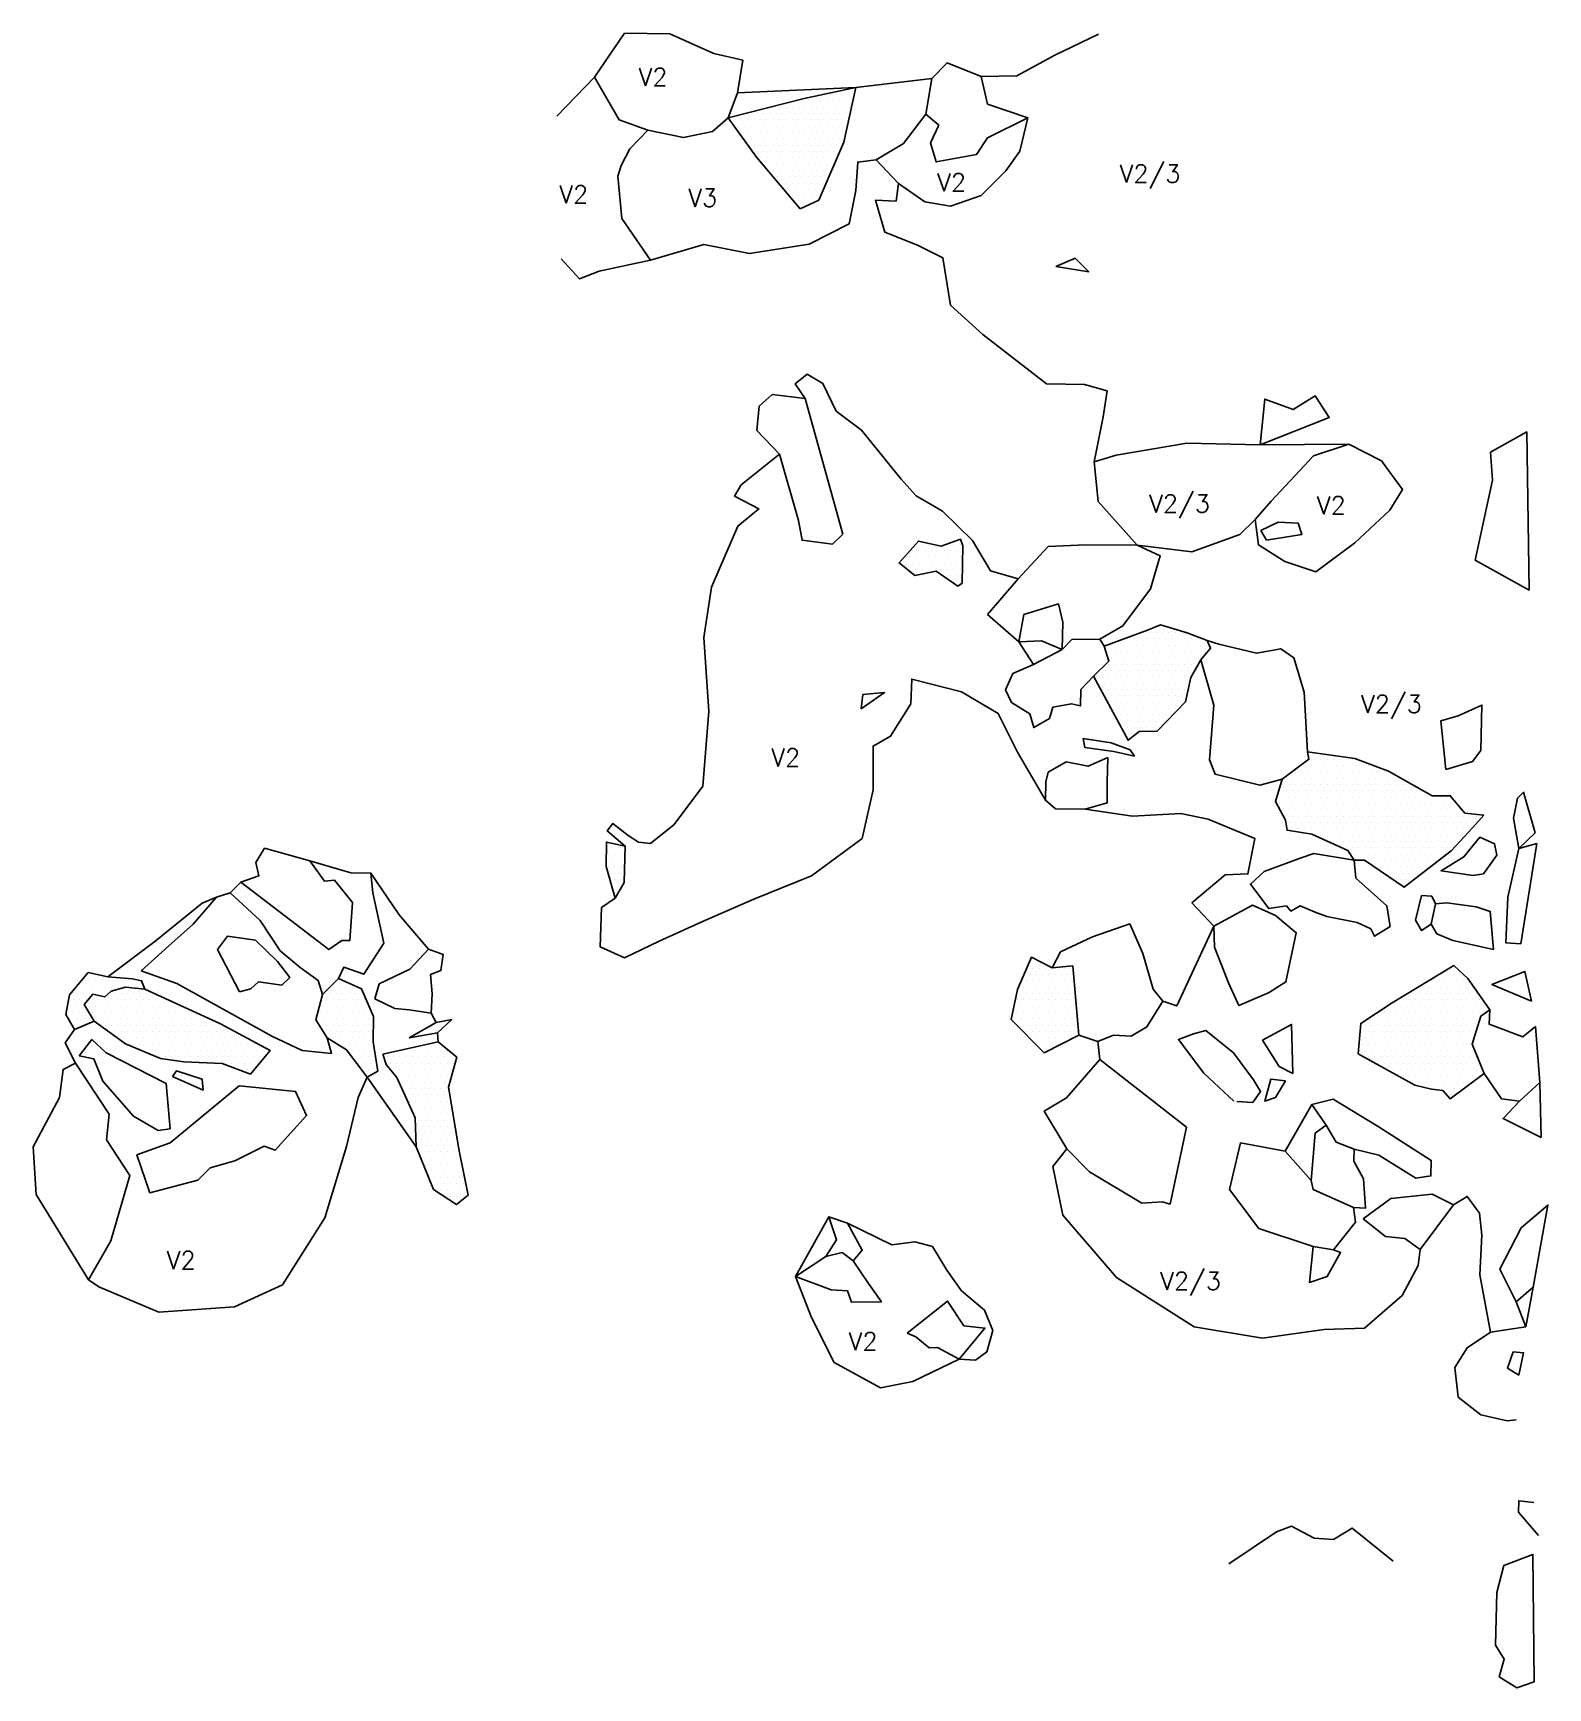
# Model space of a CAD drawing. Header units: metres. Extents: x 0.38 to 3.37, y -16.46 to -13.19.
import ezdxf

# ---------------------------------------------------------------- set-up
doc = ezdxf.new("R2010")
doc.units = ezdxf.units.M
doc.header["$LTSCALE"] = 25
doc.header["$MEASUREMENT"] = 0
doc.linetypes.add('GESTRICHELT', pattern=[0.75, 0.5, -0.25])
doc.layers.get('0').update_dxf_attribs({"linetype": 'CONTINUOUS'})
for name, color, linetype in [('BEFUND', 1, 'CONTINUOUS'), ('BEFUND_UNSICHER', 1, 'GESTRICHELT'), ('BEFUNDSCHRAFF', 1, 'CONTINUOUS'), ('STEINE', 4, 'CONTINUOUS'), ('STEINESCHRAFF', 4, 'CONTINUOUS')]:
    doc.layers.add(name, color=color, linetype=linetype)
doc.styles.get("Standard").update_dxf_attribs({"font": 'txt.shx'})

msp = doc.modelspace()

# ---------------------------------------------------------------- texts
at = {"layer": 'BEFUNDSCHRAFF'}
for s, p in [('V2', (1.5779, -13.2952)), ('V2/3', (2.5276, -13.4862)), ('V2', (1.4214, -13.5271)), ('V2', (2.1674, -13.5032)), ('V3', (1.6761, -13.5339)), ('V2/3', (2.5859, -14.1376)), ('V2', (2.917, -14.141)), ('V2/3', (3.0043, -14.5333)), ('V2', (1.8399, -14.639)), ('V2', (0.6464, -15.6315)), ('V2/3', (2.6077, -15.6724)), ('V2', (1.9927, -15.7918))]:
    msp.add_text(s, height=0.035, dxfattribs=at).set_placement(p)

# ---------------------------------------------------------------- blocks, each defined once
blk = doc.blocks.new('*X1')
at = {"color": 0}
for p, q in [((188.75, -1332.5), (188.75, -1332.5)), ((190, -1332.5), (190, -1332.5)), ((191.25, -1332.5), (191.25, -1332.5)), ((192.5, -1332.5), (192.5, -1332.5)), ((193.75, -1332.5), (193.75, -1332.5)), ((194.375, -1331.25), (194.375, -1331.25)), ((195, -1332.5), (195, -1332.5)), ((195.625, -1331.25), (195.625, -1331.25)), ((196.25, -1332.5), (196.25, -1332.5)), ((196.875, -1331.25), (196.875, -1331.25)), ((197.5, -1332.5), (197.5, -1332.5)), ((198.125, -1331.25), (198.125, -1331.25)), ((198.75, -1332.5), (198.75, -1332.5)), ((199.375, -1331.25), (199.375, -1331.25)), ((200, -1332.5), (200, -1332.5)), ((176.875, -1336.25), (176.875, -1336.25)), ((178.125, -1336.25), (178.125, -1336.25)), ((179.375, -1336.25), (179.375, -1336.25)), ((180, -1335), (180, -1335)), ((180.625, -1336.25), (180.625, -1336.25)), ((181.25, -1335), (181.25, -1335)), ((181.875, -1336.25), (181.875, -1336.25)), ((182.5, -1335), (182.5, -1335)), ((183.125, -1336.25), (183.125, -1336.25)), ((183.75, -1335), (183.75, -1335)), ((184.375, -1333.75), (184.375, -1333.75)), ((184.375, -1336.25), (184.375, -1336.25)), ((185, -1335), (185, -1335)), ((185.625, -1333.75), (185.625, -1333.75)), ((185.625, -1336.25), (185.625, -1336.25)), ((186.25, -1335), (186.25, -1335)), ((186.875, -1333.75), (186.875, -1333.75)), ((186.875, -1336.25), (186.875, -1336.25)), ((187.5, -1335), (187.5, -1335)), ((188.125, -1333.75), (188.125, -1333.75)), ((188.125, -1336.25), (188.125, -1336.25)), ((188.75, -1335), (188.75, -1335)), ((189.375, -1333.75), (189.375, -1333.75)), ((189.375, -1336.25), (189.375, -1336.25)), ((190, -1335), (190, -1335)), ((190.625, -1333.75), (190.625, -1333.75)), ((190.625, -1336.25), (190.625, -1336.25)), ((191.25, -1335), (191.25, -1335)), ((191.875, -1333.75), (191.875, -1333.75)), ((191.875, -1336.25), (191.875, -1336.25)), ((192.5, -1335), (192.5, -1335)), ((193.125, -1333.75), (193.125, -1333.75)), ((193.125, -1336.25), (193.125, -1336.25)), ((193.75, -1335), (193.75, -1335)), ((194.375, -1333.75), (194.375, -1333.75)), ((194.375, -1336.25), (194.375, -1336.25)), ((195, -1335), (195, -1335)), ((195.625, -1333.75), (195.625, -1333.75)), ((195.625, -1336.25), (195.625, -1336.25)), ((196.25, -1335), (196.25, -1335)), ((196.875, -1333.75), (196.875, -1333.75)), ((196.875, -1336.25), (196.875, -1336.25)), ((197.5, -1335), (197.5, -1335)), ((198.125, -1333.75), (198.125, -1333.75)), ((198.125, -1336.25), (198.125, -1336.25)), ((198.75, -1335), (198.75, -1335)), ((199.375, -1333.75), (199.375, -1333.75)), ((177.5, -1337.5), (177.5, -1337.5)), ((178.125, -1338.75), (178.125, -1338.75)), ((178.75, -1337.5), (178.75, -1337.5)), ((179.375, -1338.75), (179.375, -1338.75)), ((180, -1337.5), (180, -1337.5)), ((180.625, -1338.75), (180.625, -1338.75)), ((181.25, -1337.5), (181.25, -1337.5)), ((181.875, -1338.75), (181.875, -1338.75)), ((182.5, -1337.5), (182.5, -1337.5)), ((183.125, -1338.75), (183.125, -1338.75)), ((183.75, -1337.5), (183.75, -1337.5)), ((184.375, -1338.75), (184.375, -1338.75)), ((185, -1337.5), (185, -1337.5)), ((185.625, -1338.75), (185.625, -1338.75)), ((186.25, -1337.5), (186.25, -1337.5)), ((186.875, -1338.75), (186.875, -1338.75)), ((187.5, -1337.5), (187.5, -1337.5)), ((188.125, -1338.75), (188.125, -1338.75)), ((188.75, -1337.5), (188.75, -1337.5)), ((189.375, -1338.75), (189.375, -1338.75)), ((190, -1337.5), (190, -1337.5)), ((190.625, -1338.75), (190.625, -1338.75)), ((191.25, -1337.5), (191.25, -1337.5)), ((191.875, -1338.75), (191.875, -1338.75)), ((192.5, -1337.5), (192.5, -1337.5)), ((193.125, -1338.75), (193.125, -1338.75)), ((193.75, -1337.5), (193.75, -1337.5)), ((194.375, -1338.75), (194.375, -1338.75)), ((195, -1337.5), (195, -1337.5)), ((195.625, -1338.75), (195.625, -1338.75)), ((196.25, -1337.5), (196.25, -1337.5)), ((196.875, -1338.75), (196.875, -1338.75)), ((197.5, -1337.5), (197.5, -1337.5)), ((198.125, -1338.75), (198.125, -1338.75)), ((198.75, -1337.5), (198.75, -1337.5)), ((178.75, -1340), (178.75, -1340)), ((179.375, -1341.25), (179.375, -1341.25)), ((180, -1340), (180, -1340)), ((180.625, -1341.25), (180.625, -1341.25)), ((181.25, -1340), (181.25, -1340)), ((181.25, -1342.5), (181.25, -1342.5)), ((181.875, -1341.25), (181.875, -1341.25)), ((182.5, -1340), (182.5, -1340)), ((182.5, -1342.5), (182.5, -1342.5)), ((183.125, -1341.25), (183.125, -1341.25)), ((183.75, -1340), (183.75, -1340)), ((183.75, -1342.5), (183.75, -1342.5)), ((184.375, -1341.25), (184.375, -1341.25)), ((185, -1340), (185, -1340)), ((185, -1342.5), (185, -1342.5)), ((185.625, -1341.25), (185.625, -1341.25)), ((186.25, -1340), (186.25, -1340)), ((186.25, -1342.5), (186.25, -1342.5)), ((186.875, -1341.25), (186.875, -1341.25)), ((187.5, -1340), (187.5, -1340)), ((187.5, -1342.5), (187.5, -1342.5)), ((188.125, -1341.25), (188.125, -1341.25)), ((188.75, -1340), (188.75, -1340)), ((188.75, -1342.5), (188.75, -1342.5)), ((189.375, -1341.25), (189.375, -1341.25)), ((190, -1340), (190, -1340)), ((190, -1342.5), (190, -1342.5)), ((190.625, -1341.25), (190.625, -1341.25)), ((191.25, -1340), (191.25, -1340)), ((191.25, -1342.5), (191.25, -1342.5)), ((191.875, -1341.25), (191.875, -1341.25)), ((192.5, -1340), (192.5, -1340)), ((192.5, -1342.5), (192.5, -1342.5)), ((193.125, -1341.25), (193.125, -1341.25)), ((193.75, -1340), (193.75, -1340)), ((193.75, -1342.5), (193.75, -1342.5)), ((194.375, -1341.25), (194.375, -1341.25)), ((195, -1340), (195, -1340)), ((195, -1342.5), (195, -1342.5)), ((195.625, -1341.25), (195.625, -1341.25)), ((196.25, -1340), (196.25, -1340)), ((196.25, -1342.5), (196.25, -1342.5)), ((196.875, -1341.25), (196.875, -1341.25)), ((197.5, -1340), (197.5, -1340)), ((197.5, -1342.5), (197.5, -1342.5)), ((181.875, -1343.75), (181.875, -1343.75)), ((182.5, -1345), (182.5, -1345)), ((183.125, -1343.75), (183.125, -1343.75)), ((183.75, -1345), (183.75, -1345)), ((184.375, -1343.75), (184.375, -1343.75)), ((185, -1345), (185, -1345)), ((185.625, -1343.75), (185.625, -1343.75)), ((186.25, -1345), (186.25, -1345)), ((186.875, -1343.75), (186.875, -1343.75)), ((187.5, -1345), (187.5, -1345)), ((188.125, -1343.75), (188.125, -1343.75)), ((188.75, -1345), (188.75, -1345)), ((189.375, -1343.75), (189.375, -1343.75)), ((190, -1345), (190, -1345)), ((190.625, -1343.75), (190.625, -1343.75)), ((191.25, -1345), (191.25, -1345)), ((191.875, -1343.75), (191.875, -1343.75)), ((192.5, -1345), (192.5, -1345)), ((193.125, -1343.75), (193.125, -1343.75)), ((193.75, -1345), (193.75, -1345)), ((194.375, -1343.75), (194.375, -1343.75)), ((195, -1345), (195, -1345)), ((195.625, -1343.75), (195.625, -1343.75)), ((196.25, -1345), (196.25, -1345)), ((196.875, -1343.75), (196.875, -1343.75)), ((184.375, -1346.25), (184.375, -1346.25)), ((185, -1347.5), (185, -1347.5)), ((185.625, -1346.25), (185.625, -1346.25)), ((185.625, -1348.75), (185.625, -1348.75)), ((186.25, -1347.5), (186.25, -1347.5)), ((186.875, -1346.25), (186.875, -1346.25)), ((186.875, -1348.75), (186.875, -1348.75)), ((187.5, -1347.5), (187.5, -1347.5)), ((188.125, -1346.25), (188.125, -1346.25)), ((188.125, -1348.75), (188.125, -1348.75)), ((188.75, -1347.5), (188.75, -1347.5)), ((189.375, -1346.25), (189.375, -1346.25)), ((189.375, -1348.75), (189.375, -1348.75)), ((190, -1347.5), (190, -1347.5)), ((190.625, -1346.25), (190.625, -1346.25)), ((190.625, -1348.75), (190.625, -1348.75)), ((191.25, -1347.5), (191.25, -1347.5)), ((191.875, -1346.25), (191.875, -1346.25)), ((191.875, -1348.75), (191.875, -1348.75)), ((192.5, -1347.5), (192.5, -1347.5)), ((193.125, -1346.25), (193.125, -1346.25)), ((193.125, -1348.75), (193.125, -1348.75)), ((193.75, -1347.5), (193.75, -1347.5)), ((194.375, -1346.25), (194.375, -1346.25)), ((194.375, -1348.75), (194.375, -1348.75)), ((195, -1347.5), (195, -1347.5)), ((195.625, -1346.25), (195.625, -1346.25)), ((187.5, -1350), (187.5, -1350)), ((188.125, -1351.25), (188.125, -1351.25)), ((188.75, -1350), (188.75, -1350)), ((188.75, -1352.5), (188.75, -1352.5)), ((189.375, -1351.25), (189.375, -1351.25)), ((190, -1350), (190, -1350)), ((190, -1352.5), (190, -1352.5)), ((190.625, -1351.25), (190.625, -1351.25)), ((191.25, -1350), (191.25, -1350)), ((191.25, -1352.5), (191.25, -1352.5)), ((191.875, -1351.25), (191.875, -1351.25)), ((192.5, -1350), (192.5, -1350)), ((193.125, -1351.25), (193.125, -1351.25)), ((193.75, -1350), (193.75, -1350)), ((211.875, -1421.25), (211.875, -1421.25)), ((213.125, -1421.25), (213.125, -1421.25)), ((213.75, -1420), (213.75, -1420)), ((214.375, -1421.25), (214.375, -1421.25)), ((215, -1420), (215, -1420)), ((215.625, -1421.25), (215.625, -1421.25)), ((216.875, -1421.25), (216.875, -1421.25)), ((218.125, -1421.25), (218.125, -1421.25)), ((218.75, -1420), (218.75, -1420)), ((219.375, -1421.25), (219.375, -1421.25)), ((220, -1420), (220, -1420)), ((220.625, -1421.25), (220.625, -1421.25)), ((221.25, -1420), (221.25, -1420)), ((209.375, -1423.75), (209.375, -1423.75)), ((210.625, -1423.75), (210.625, -1423.75)), ((211.25, -1422.5), (211.25, -1422.5)), ((211.875, -1423.75), (211.875, -1423.75)), ((212.5, -1422.5), (212.5, -1422.5)), ((213.125, -1423.75), (213.125, -1423.75)), ((213.75, -1422.5), (213.75, -1422.5)), ((214.375, -1423.75), (214.375, -1423.75)), ((215, -1422.5), (215, -1422.5)), ((215.625, -1423.75), (215.625, -1423.75)), ((216.25, -1422.5), (216.25, -1422.5)), ((216.875, -1423.75), (216.875, -1423.75)), ((217.5, -1422.5), (217.5, -1422.5)), ((218.125, -1423.75), (218.125, -1423.75)), ((218.75, -1422.5), (218.75, -1422.5)), ((219.375, -1423.75), (219.375, -1423.75)), ((220, -1422.5), (220, -1422.5)), ((220.625, -1423.75), (220.625, -1423.75)), ((221.25, -1422.5), (221.25, -1422.5)), ((211.25, -1425), (211.25, -1425)), ((212.5, -1425), (212.5, -1425)), ((213.75, -1425), (213.75, -1425)), ((215, -1425), (215, -1425)), ((216.25, -1425), (216.25, -1425)), ((217.5, -1425), (217.5, -1425)), ((218.125, -1426.25), (218.125, -1426.25)), ((218.75, -1425), (218.75, -1425)), ((219.375, -1426.25), (219.375, -1426.25)), ((220, -1425), (220, -1425)), ((220, -1427.5), (220, -1427.5)), ((220.625, -1426.25), (220.625, -1426.25)), ((221.25, -1425), (221.25, -1425)), ((221.25, -1427.5), (221.25, -1427.5)), ((257.5, -1437.5), (257.5, -1437.5)), ((258.75, -1437.5), (258.75, -1437.5)), ((260, -1437.5), (260, -1437.5)), ((260.625, -1436.25), (260.625, -1436.25)), ((261.25, -1437.5), (261.25, -1437.5)), ((262.5, -1437.5), (262.5, -1437.5)), ((263.75, -1437.5), (263.75, -1437.5)), ((265, -1437.5), (265, -1437.5)), ((251.25, -1440), (251.25, -1440)), ((252.5, -1440), (252.5, -1440)), ((253.75, -1440), (253.75, -1440)), ((254.375, -1438.75), (254.375, -1438.75)), ((255, -1440), (255, -1440)), ((255.625, -1438.75), (255.625, -1438.75)), ((256.25, -1440), (256.25, -1440)), ((256.875, -1438.75), (256.875, -1438.75)), ((257.5, -1440), (257.5, -1440)), ((258.125, -1438.75), (258.125, -1438.75)), ((258.75, -1440), (258.75, -1440)), ((259.375, -1438.75), (259.375, -1438.75)), ((260, -1440), (260, -1440)), ((260.625, -1438.75), (260.625, -1438.75)), ((261.25, -1440), (261.25, -1440)), ((261.875, -1438.75), (261.875, -1438.75)), ((262.5, -1440), (262.5, -1440)), ((263.125, -1438.75), (263.125, -1438.75)), ((263.75, -1440), (263.75, -1440)), ((264.375, -1438.75), (264.375, -1438.75)), ((265, -1440), (265, -1440)), ((265.625, -1438.75), (265.625, -1438.75)), ((266.25, -1440), (266.25, -1440)), ((266.875, -1438.75), (266.875, -1438.75)), ((267.5, -1440), (267.5, -1440)), ((268.125, -1438.75), (268.125, -1438.75)), ((268.75, -1440), (268.75, -1440)), ((270, -1440), (270, -1440)), ((250.625, -1441.25), (250.625, -1441.25)), ((250.625, -1443.75), (250.625, -1443.75)), ((251.25, -1442.5), (251.25, -1442.5)), ((251.875, -1441.25), (251.875, -1441.25)), ((251.875, -1443.75), (251.875, -1443.75)), ((252.5, -1442.5), (252.5, -1442.5)), ((253.125, -1441.25), (253.125, -1441.25)), ((253.125, -1443.75), (253.125, -1443.75)), ((253.75, -1442.5), (253.75, -1442.5)), ((254.375, -1441.25), (254.375, -1441.25)), ((254.375, -1443.75), (254.375, -1443.75)), ((255, -1442.5), (255, -1442.5)), ((255.625, -1441.25), (255.625, -1441.25)), ((255.625, -1443.75), (255.625, -1443.75)), ((256.25, -1442.5), (256.25, -1442.5)), ((256.875, -1441.25), (256.875, -1441.25)), ((256.875, -1443.75), (256.875, -1443.75)), ((257.5, -1442.5), (257.5, -1442.5)), ((258.125, -1441.25), (258.125, -1441.25)), ((258.125, -1443.75), (258.125, -1443.75)), ((258.75, -1442.5), (258.75, -1442.5)), ((259.375, -1441.25), (259.375, -1441.25)), ((259.375, -1443.75), (259.375, -1443.75)), ((260, -1442.5), (260, -1442.5)), ((260.625, -1441.25), (260.625, -1441.25)), ((260.625, -1443.75), (260.625, -1443.75)), ((261.25, -1442.5), (261.25, -1442.5)), ((261.875, -1441.25), (261.875, -1441.25)), ((261.875, -1443.75), (261.875, -1443.75)), ((262.5, -1442.5), (262.5, -1442.5)), ((263.125, -1441.25), (263.125, -1441.25)), ((263.125, -1443.75), (263.125, -1443.75)), ((263.75, -1442.5), (263.75, -1442.5)), ((264.375, -1441.25), (264.375, -1441.25)), ((264.375, -1443.75), (264.375, -1443.75)), ((265, -1442.5), (265, -1442.5)), ((265.625, -1441.25), (265.625, -1441.25)), ((265.625, -1443.75), (265.625, -1443.75)), ((266.25, -1442.5), (266.25, -1442.5)), ((266.875, -1441.25), (266.875, -1441.25)), ((266.875, -1443.75), (266.875, -1443.75)), ((267.5, -1442.5), (267.5, -1442.5)), ((268.125, -1441.25), (268.125, -1441.25)), ((268.125, -1443.75), (268.125, -1443.75)), ((268.75, -1442.5), (268.75, -1442.5)), ((269.375, -1441.25), (269.375, -1441.25)), ((248.125, -1446.25), (248.125, -1446.25)), ((248.75, -1445), (248.75, -1445)), ((249.375, -1446.25), (249.375, -1446.25)), ((250, -1445), (250, -1445)), ((250.625, -1446.25), (250.625, -1446.25)), ((251.25, -1445), (251.25, -1445)), ((251.875, -1446.25), (251.875, -1446.25)), ((252.5, -1445), (252.5, -1445)), ((253.125, -1446.25), (253.125, -1446.25)), ((253.75, -1445), (253.75, -1445)), ((254.375, -1446.25), (254.375, -1446.25)), ((255, -1445), (255, -1445)), ((255.625, -1446.25), (255.625, -1446.25)), ((256.25, -1445), (256.25, -1445)), ((256.875, -1446.25), (256.875, -1446.25)), ((257.5, -1445), (257.5, -1445)), ((258.125, -1446.25), (258.125, -1446.25)), ((258.75, -1445), (258.75, -1445)), ((259.375, -1446.25), (259.375, -1446.25)), ((260, -1445), (260, -1445)), ((260.625, -1446.25), (260.625, -1446.25)), ((261.25, -1445), (261.25, -1445)), ((261.875, -1446.25), (261.875, -1446.25)), ((262.5, -1445), (262.5, -1445)), ((263.125, -1446.25), (263.125, -1446.25)), ((263.75, -1445), (263.75, -1445)), ((264.375, -1446.25), (264.375, -1446.25)), ((265, -1445), (265, -1445)), ((265.625, -1446.25), (265.625, -1446.25)), ((266.25, -1445), (266.25, -1445)), ((267.5, -1445), (267.5, -1445)), ((248.75, -1447.5), (248.75, -1447.5)), ((249.375, -1448.75), (249.375, -1448.75)), ((250, -1447.5), (250, -1447.5)), ((250, -1450), (250, -1450)), ((250.625, -1448.75), (250.625, -1448.75)), ((251.25, -1447.5), (251.25, -1447.5)), ((251.25, -1450), (251.25, -1450)), ((251.875, -1448.75), (251.875, -1448.75)), ((252.5, -1447.5), (252.5, -1447.5)), ((252.5, -1450), (252.5, -1450)), ((253.125, -1448.75), (253.125, -1448.75)), ((253.75, -1447.5), (253.75, -1447.5)), ((253.75, -1450), (253.75, -1450)), ((254.375, -1448.75), (254.375, -1448.75)), ((255, -1447.5), (255, -1447.5)), ((255, -1450), (255, -1450)), ((255.625, -1448.75), (255.625, -1448.75)), ((256.25, -1447.5), (256.25, -1447.5)), ((256.25, -1450), (256.25, -1450)), ((256.875, -1448.75), (256.875, -1448.75)), ((257.5, -1447.5), (257.5, -1447.5)), ((257.5, -1450), (257.5, -1450)), ((258.125, -1448.75), (258.125, -1448.75)), ((258.75, -1447.5), (258.75, -1447.5)), ((258.75, -1450), (258.75, -1450)), ((259.375, -1448.75), (259.375, -1448.75)), ((260, -1447.5), (260, -1447.5)), ((260, -1450), (260, -1450)), ((260.625, -1448.75), (260.625, -1448.75)), ((261.25, -1447.5), (261.25, -1447.5)), ((261.25, -1450), (261.25, -1450)), ((261.875, -1448.75), (261.875, -1448.75)), ((262.5, -1447.5), (262.5, -1447.5)), ((262.5, -1450), (262.5, -1450)), ((263.125, -1448.75), (263.125, -1448.75)), ((263.75, -1447.5), (263.75, -1447.5)), ((263.75, -1450), (263.75, -1450)), ((264.375, -1448.75), (264.375, -1448.75)), ((265, -1447.5), (265, -1447.5)), ((265, -1450), (265, -1450)), ((265.625, -1448.75), (265.625, -1448.75)), ((266.25, -1447.5), (266.25, -1447.5)), ((250.625, -1451.25), (250.625, -1451.25)), ((251.25, -1452.5), (251.25, -1452.5)), ((251.875, -1451.25), (251.875, -1451.25)), ((251.875, -1453.75), (251.875, -1453.75)), ((252.5, -1452.5), (252.5, -1452.5)), ((253.125, -1451.25), (253.125, -1451.25)), ((253.125, -1453.75), (253.125, -1453.75)), ((253.75, -1452.5), (253.75, -1452.5)), ((254.375, -1451.25), (254.375, -1451.25)), ((254.375, -1453.75), (254.375, -1453.75)), ((255, -1452.5), (255, -1452.5)), ((255.625, -1451.25), (255.625, -1451.25)), ((255.625, -1453.75), (255.625, -1453.75)), ((256.25, -1452.5), (256.25, -1452.5)), ((256.875, -1451.25), (256.875, -1451.25)), ((256.875, -1453.75), (256.875, -1453.75)), ((257.5, -1452.5), (257.5, -1452.5)), ((258.125, -1451.25), (258.125, -1451.25)), ((258.125, -1453.75), (258.125, -1453.75)), ((258.75, -1452.5), (258.75, -1452.5)), ((259.375, -1451.25), (259.375, -1451.25)), ((259.375, -1453.75), (259.375, -1453.75)), ((260, -1452.5), (260, -1452.5)), ((260.625, -1451.25), (260.625, -1451.25)), ((260.625, -1453.75), (260.625, -1453.75)), ((261.25, -1452.5), (261.25, -1452.5)), ((261.875, -1451.25), (261.875, -1451.25)), ((261.875, -1453.75), (261.875, -1453.75)), ((262.5, -1452.5), (262.5, -1452.5)), ((263.125, -1451.25), (263.125, -1451.25)), ((263.125, -1453.75), (263.125, -1453.75)), ((263.75, -1452.5), (263.75, -1452.5)), ((264.375, -1451.25), (264.375, -1451.25)), ((265.625, -1451.25), (265.625, -1451.25)), ((252.5, -1455), (252.5, -1455)), ((253.125, -1456.25), (253.125, -1456.25)), ((253.75, -1455), (253.75, -1455)), ((254.375, -1456.25), (254.375, -1456.25)), ((255, -1455), (255, -1455)), ((255.625, -1456.25), (255.625, -1456.25)), ((256.25, -1455), (256.25, -1455)), ((256.875, -1456.25), (256.875, -1456.25)), ((257.5, -1455), (257.5, -1455)), ((258.125, -1456.25), (258.125, -1456.25)), ((258.75, -1455), (258.75, -1455)), ((259.375, -1456.25), (259.375, -1456.25)), ((260, -1455), (260, -1455)), ((260.625, -1456.25), (260.625, -1456.25)), ((261.25, -1455), (261.25, -1455)), ((253.75, -1457.5), (253.75, -1457.5)), ((255, -1457.5), (255, -1457.5)), ((289.375, -1463.75), (289.375, -1463.75)), ((290.625, -1461.25), (290.625, -1461.25)), ((290.625, -1463.75), (290.625, -1463.75)), ((291.25, -1462.5), (291.25, -1462.5)), ((291.875, -1463.75), (291.875, -1463.75)), ((292.5, -1462.5), (292.5, -1462.5)), ((293.125, -1463.75), (293.125, -1463.75)), ((293.75, -1462.5), (293.75, -1462.5)), ((294.375, -1463.75), (294.375, -1463.75)), ((295, -1462.5), (295, -1462.5)), ((295.625, -1463.75), (295.625, -1463.75)), ((296.25, -1462.5), (296.25, -1462.5)), ((296.875, -1463.75), (296.875, -1463.75)), ((297.5, -1462.5), (297.5, -1462.5)), ((298.125, -1463.75), (298.125, -1463.75)), ((298.75, -1462.5), (298.75, -1462.5)), ((299.375, -1463.75), (299.375, -1463.75)), ((300.625, -1463.75), (300.625, -1463.75)), ((301.875, -1463.75), (301.875, -1463.75)), ((285.625, -1466.25), (285.625, -1466.25)), ((286.875, -1466.25), (286.875, -1466.25)), ((287.5, -1465), (287.5, -1465)), ((288.125, -1466.25), (288.125, -1466.25)), ((288.75, -1465), (288.75, -1465)), ((289.375, -1466.25), (289.375, -1466.25)), ((290, -1465), (290, -1465)), ((290.625, -1466.25), (290.625, -1466.25)), ((291.25, -1465), (291.25, -1465)), ((291.875, -1466.25), (291.875, -1466.25)), ((292.5, -1465), (292.5, -1465)), ((293.125, -1466.25), (293.125, -1466.25)), ((293.75, -1465), (293.75, -1465)), ((294.375, -1466.25), (294.375, -1466.25)), ((295, -1465), (295, -1465)), ((295.625, -1466.25), (295.625, -1466.25)), ((296.25, -1465), (296.25, -1465)), ((296.875, -1466.25), (296.875, -1466.25)), ((297.5, -1465), (297.5, -1465)), ((298.125, -1466.25), (298.125, -1466.25)), ((298.75, -1465), (298.75, -1465)), ((299.375, -1466.25), (299.375, -1466.25)), ((300, -1465), (300, -1465)), ((300.625, -1466.25), (300.625, -1466.25)), ((301.25, -1465), (301.25, -1465)), ((301.875, -1466.25), (301.875, -1466.25)), ((302.5, -1465), (302.5, -1465)), ((303.125, -1466.25), (303.125, -1466.25)), ((303.75, -1465), (303.75, -1465)), ((304.375, -1466.25), (304.375, -1466.25)), ((305, -1465), (305, -1465)), ((305.625, -1466.25), (305.625, -1466.25)), ((306.875, -1466.25), (306.875, -1466.25)), ((308.125, -1466.25), (308.125, -1466.25)), ((284.375, -1468.75), (284.375, -1468.75)), ((285, -1467.5), (285, -1467.5)), ((285, -1470), (285, -1470)), ((285.625, -1468.75), (285.625, -1468.75)), ((286.25, -1467.5), (286.25, -1467.5)), ((286.25, -1470), (286.25, -1470)), ((286.875, -1468.75), (286.875, -1468.75)), ((287.5, -1467.5), (287.5, -1467.5)), ((287.5, -1470), (287.5, -1470)), ((288.125, -1468.75), (288.125, -1468.75)), ((288.75, -1467.5), (288.75, -1467.5)), ((288.75, -1470), (288.75, -1470)), ((289.375, -1468.75), (289.375, -1468.75)), ((290, -1467.5), (290, -1467.5)), ((290, -1470), (290, -1470)), ((290.625, -1468.75), (290.625, -1468.75)), ((291.25, -1467.5), (291.25, -1467.5)), ((291.25, -1470), (291.25, -1470)), ((291.875, -1468.75), (291.875, -1468.75)), ((292.5, -1467.5), (292.5, -1467.5)), ((292.5, -1470), (292.5, -1470)), ((293.125, -1468.75), (293.125, -1468.75)), ((293.75, -1467.5), (293.75, -1467.5)), ((293.75, -1470), (293.75, -1470)), ((294.375, -1468.75), (294.375, -1468.75)), ((295, -1467.5), (295, -1467.5)), ((295, -1470), (295, -1470)), ((295.625, -1468.75), (295.625, -1468.75)), ((296.25, -1467.5), (296.25, -1467.5)), ((296.25, -1470), (296.25, -1470)), ((296.875, -1468.75), (296.875, -1468.75)), ((297.5, -1467.5), (297.5, -1467.5)), ((297.5, -1470), (297.5, -1470)), ((298.125, -1468.75), (298.125, -1468.75)), ((298.75, -1467.5), (298.75, -1467.5)), ((298.75, -1470), (298.75, -1470)), ((299.375, -1468.75), (299.375, -1468.75)), ((300, -1467.5), (300, -1467.5)), ((300, -1470), (300, -1470)), ((300.625, -1468.75), (300.625, -1468.75)), ((301.25, -1467.5), (301.25, -1467.5)), ((301.25, -1470), (301.25, -1470)), ((301.875, -1468.75), (301.875, -1468.75)), ((302.5, -1467.5), (302.5, -1467.5)), ((302.5, -1470), (302.5, -1470)), ((303.125, -1468.75), (303.125, -1468.75)), ((303.75, -1467.5), (303.75, -1467.5)), ((303.75, -1470), (303.75, -1470)), ((304.375, -1468.75), (304.375, -1468.75)), ((305, -1467.5), (305, -1467.5)), ((305, -1470), (305, -1470)), ((305.625, -1468.75), (305.625, -1468.75)), ((306.25, -1467.5), (306.25, -1467.5)), ((306.25, -1470), (306.25, -1470)), ((306.875, -1468.75), (306.875, -1468.75)), ((307.5, -1467.5), (307.5, -1467.5)), ((307.5, -1470), (307.5, -1470)), ((308.125, -1468.75), (308.125, -1468.75)), ((308.75, -1467.5), (308.75, -1467.5)), ((308.75, -1470), (308.75, -1470)), ((309.375, -1468.75), (309.375, -1468.75)), ((310, -1467.5), (310, -1467.5)), ((310, -1470), (310, -1470)), ((310.625, -1468.75), (310.625, -1468.75)), ((311.25, -1470), (311.25, -1470)), ((311.875, -1468.75), (311.875, -1468.75)), ((312.5, -1470), (312.5, -1470)), ((313.75, -1470), (313.75, -1470)), ((315, -1470), (315, -1470)), ((316.25, -1470), (316.25, -1470)), ((317.5, -1470), (317.5, -1470)), ((284.375, -1471.25), (284.375, -1471.25)), ((285, -1472.5), (285, -1472.5)), ((285.625, -1471.25), (285.625, -1471.25)), ((286.25, -1472.5), (286.25, -1472.5)), ((286.875, -1471.25), (286.875, -1471.25)), ((287.5, -1472.5), (287.5, -1472.5)), ((288.125, -1471.25), (288.125, -1471.25)), ((288.75, -1472.5), (288.75, -1472.5)), ((289.375, -1471.25), (289.375, -1471.25)), ((290, -1472.5), (290, -1472.5)), ((290.625, -1471.25), (290.625, -1471.25)), ((291.25, -1472.5), (291.25, -1472.5)), ((291.875, -1471.25), (291.875, -1471.25)), ((292.5, -1472.5), (292.5, -1472.5)), ((293.125, -1471.25), (293.125, -1471.25)), ((293.75, -1472.5), (293.75, -1472.5)), ((294.375, -1471.25), (294.375, -1471.25)), ((295, -1472.5), (295, -1472.5)), ((295.625, -1471.25), (295.625, -1471.25)), ((296.25, -1472.5), (296.25, -1472.5)), ((296.875, -1471.25), (296.875, -1471.25)), ((297.5, -1472.5), (297.5, -1472.5)), ((298.125, -1471.25), (298.125, -1471.25)), ((298.75, -1472.5), (298.75, -1472.5)), ((299.375, -1471.25), (299.375, -1471.25)), ((300, -1472.5), (300, -1472.5)), ((300.625, -1471.25), (300.625, -1471.25)), ((301.25, -1472.5), (301.25, -1472.5)), ((301.875, -1471.25), (301.875, -1471.25)), ((302.5, -1472.5), (302.5, -1472.5)), ((303.125, -1471.25), (303.125, -1471.25)), ((303.75, -1472.5), (303.75, -1472.5)), ((304.375, -1471.25), (304.375, -1471.25)), ((305, -1472.5), (305, -1472.5)), ((305.625, -1471.25), (305.625, -1471.25)), ((306.25, -1472.5), (306.25, -1472.5)), ((306.875, -1471.25), (306.875, -1471.25)), ((307.5, -1472.5), (307.5, -1472.5)), ((308.125, -1471.25), (308.125, -1471.25)), ((308.75, -1472.5), (308.75, -1472.5)), ((309.375, -1471.25), (309.375, -1471.25)), ((310, -1472.5), (310, -1472.5)), ((310.625, -1471.25), (310.625, -1471.25)), ((311.25, -1472.5), (311.25, -1472.5)), ((311.875, -1471.25), (311.875, -1471.25)), ((312.5, -1472.5), (312.5, -1472.5)), ((313.125, -1471.25), (313.125, -1471.25)), ((313.75, -1472.5), (313.75, -1472.5)), ((314.375, -1471.25), (314.375, -1471.25)), ((315, -1472.5), (315, -1472.5)), ((315.625, -1471.25), (315.625, -1471.25)), ((316.25, -1472.5), (316.25, -1472.5)), ((316.875, -1471.25), (316.875, -1471.25)), ((317.5, -1472.5), (317.5, -1472.5)), ((318.125, -1471.25), (318.125, -1471.25)), ((318.75, -1472.5), (318.75, -1472.5)), ((320, -1472.5), (320, -1472.5)), ((285.625, -1473.75), (285.625, -1473.75)), ((286.25, -1475), (286.25, -1475)), ((286.875, -1473.75), (286.875, -1473.75)), ((286.875, -1476.25), (286.875, -1476.25)), ((287.5, -1475), (287.5, -1475)), ((288.125, -1473.75), (288.125, -1473.75)), ((288.125, -1476.25), (288.125, -1476.25)), ((288.75, -1475), (288.75, -1475)), ((289.375, -1473.75), (289.375, -1473.75)), ((289.375, -1476.25), (289.375, -1476.25)), ((290, -1475), (290, -1475)), ((290.625, -1473.75), (290.625, -1473.75)), ((290.625, -1476.25), (290.625, -1476.25)), ((291.25, -1475), (291.25, -1475)), ((291.875, -1473.75), (291.875, -1473.75)), ((291.875, -1476.25), (291.875, -1476.25)), ((292.5, -1475), (292.5, -1475)), ((293.125, -1473.75), (293.125, -1473.75)), ((293.125, -1476.25), (293.125, -1476.25)), ((293.75, -1475), (293.75, -1475)), ((294.375, -1473.75), (294.375, -1473.75)), ((294.375, -1476.25), (294.375, -1476.25)), ((295, -1475), (295, -1475)), ((295.625, -1473.75), (295.625, -1473.75)), ((295.625, -1476.25), (295.625, -1476.25)), ((296.25, -1475), (296.25, -1475)), ((296.875, -1473.75), (296.875, -1473.75)), ((296.875, -1476.25), (296.875, -1476.25)), ((297.5, -1475), (297.5, -1475)), ((298.125, -1473.75), (298.125, -1473.75)), ((298.125, -1476.25), (298.125, -1476.25)), ((298.75, -1475), (298.75, -1475)), ((299.375, -1473.75), (299.375, -1473.75)), ((299.375, -1476.25), (299.375, -1476.25)), ((300, -1475), (300, -1475)), ((300.625, -1473.75), (300.625, -1473.75)), ((300.625, -1476.25), (300.625, -1476.25)), ((301.25, -1475), (301.25, -1475)), ((301.875, -1473.75), (301.875, -1473.75)), ((301.875, -1476.25), (301.875, -1476.25)), ((302.5, -1475), (302.5, -1475)), ((303.125, -1473.75), (303.125, -1473.75)), ((303.125, -1476.25), (303.125, -1476.25)), ((303.75, -1475), (303.75, -1475)), ((304.375, -1473.75), (304.375, -1473.75)), ((304.375, -1476.25), (304.375, -1476.25)), ((305, -1475), (305, -1475)), ((305.625, -1473.75), (305.625, -1473.75)), ((305.625, -1476.25), (305.625, -1476.25)), ((306.25, -1475), (306.25, -1475)), ((306.875, -1473.75), (306.875, -1473.75)), ((306.875, -1476.25), (306.875, -1476.25)), ((307.5, -1475), (307.5, -1475)), ((308.125, -1473.75), (308.125, -1473.75)), ((308.125, -1476.25), (308.125, -1476.25)), ((308.75, -1475), (308.75, -1475)), ((309.375, -1473.75), (309.375, -1473.75)), ((309.375, -1476.25), (309.375, -1476.25)), ((310, -1475), (310, -1475)), ((310.625, -1473.75), (310.625, -1473.75)), ((310.625, -1476.25), (310.625, -1476.25)), ((311.25, -1475), (311.25, -1475)), ((311.875, -1473.75), (311.875, -1473.75)), ((311.875, -1476.25), (311.875, -1476.25)), ((312.5, -1475), (312.5, -1475)), ((313.125, -1473.75), (313.125, -1473.75)), ((313.125, -1476.25), (313.125, -1476.25)), ((313.75, -1475), (313.75, -1475)), ((314.375, -1473.75), (314.375, -1473.75)), ((314.375, -1476.25), (314.375, -1476.25)), ((315, -1475), (315, -1475)), ((315.625, -1473.75), (315.625, -1473.75)), ((315.625, -1476.25), (315.625, -1476.25)), ((316.25, -1475), (316.25, -1475)), ((316.875, -1473.75), (316.875, -1473.75)), ((316.875, -1476.25), (316.875, -1476.25)), ((317.5, -1475), (317.5, -1475)), ((318.125, -1473.75), (318.125, -1473.75)), ((318.125, -1476.25), (318.125, -1476.25)), ((318.75, -1475), (318.75, -1475)), ((319.375, -1473.75), (319.375, -1473.75)), ((319.375, -1476.25), (319.375, -1476.25)), ((320, -1475), (320, -1475)), ((320.625, -1473.75), (320.625, -1473.75)), ((320.625, -1476.25), (320.625, -1476.25)), ((321.25, -1475), (321.25, -1475)), ((321.875, -1473.75), (321.875, -1473.75)), ((321.875, -1476.25), (321.875, -1476.25)), ((322.5, -1475), (322.5, -1475)), ((323.125, -1473.75), (323.125, -1473.75)), ((324.375, -1473.75), (324.375, -1473.75)), ((152.5, -1480), (152.5, -1480)), ((153.75, -1480), (153.75, -1480)), ((155, -1480), (155, -1480)), ((291.25, -1477.5), (291.25, -1477.5)), ((292.5, -1477.5), (292.5, -1477.5)), ((293.75, -1477.5), (293.75, -1477.5)), ((294.375, -1478.75), (294.375, -1478.75)), ((295, -1477.5), (295, -1477.5)), ((295.625, -1478.75), (295.625, -1478.75)), ((296.25, -1477.5), (296.25, -1477.5)), ((296.875, -1478.75), (296.875, -1478.75)), ((297.5, -1477.5), (297.5, -1477.5)), ((297.5, -1480), (297.5, -1480)), ((298.125, -1478.75), (298.125, -1478.75)), ((298.75, -1477.5), (298.75, -1477.5)), ((298.75, -1480), (298.75, -1480)), ((299.375, -1478.75), (299.375, -1478.75)), ((300, -1477.5), (300, -1477.5)), ((300, -1480), (300, -1480)), ((300.625, -1478.75), (300.625, -1478.75)), ((301.25, -1477.5), (301.25, -1477.5)), ((301.25, -1480), (301.25, -1480)), ((301.875, -1478.75), (301.875, -1478.75)), ((302.5, -1477.5), (302.5, -1477.5)), ((302.5, -1480), (302.5, -1480)), ((303.125, -1478.75), (303.125, -1478.75)), ((303.75, -1477.5), (303.75, -1477.5)), ((303.75, -1480), (303.75, -1480)), ((304.375, -1478.75), (304.375, -1478.75)), ((305, -1477.5), (305, -1477.5)), ((305, -1480), (305, -1480)), ((305.625, -1478.75), (305.625, -1478.75)), ((306.25, -1477.5), (306.25, -1477.5)), ((306.25, -1480), (306.25, -1480)), ((306.875, -1478.75), (306.875, -1478.75)), ((307.5, -1477.5), (307.5, -1477.5)), ((307.5, -1480), (307.5, -1480)), ((308.125, -1478.75), (308.125, -1478.75)), ((308.75, -1477.5), (308.75, -1477.5)), ((308.75, -1480), (308.75, -1480)), ((309.375, -1478.75), (309.375, -1478.75)), ((310, -1477.5), (310, -1477.5)), ((310, -1480), (310, -1480)), ((310.625, -1478.75), (310.625, -1478.75)), ((311.25, -1477.5), (311.25, -1477.5)), ((311.25, -1480), (311.25, -1480)), ((311.875, -1478.75), (311.875, -1478.75)), ((312.5, -1477.5), (312.5, -1477.5)), ((312.5, -1480), (312.5, -1480)), ((313.125, -1478.75), (313.125, -1478.75)), ((313.75, -1477.5), (313.75, -1477.5)), ((313.75, -1480), (313.75, -1480)), ((314.375, -1478.75), (314.375, -1478.75)), ((315, -1477.5), (315, -1477.5)), ((315, -1480), (315, -1480)), ((315.625, -1478.75), (315.625, -1478.75)), ((316.25, -1477.5), (316.25, -1477.5)), ((316.25, -1480), (316.25, -1480)), ((316.875, -1478.75), (316.875, -1478.75)), ((317.5, -1477.5), (317.5, -1477.5)), ((317.5, -1480), (317.5, -1480)), ((318.125, -1478.75), (318.125, -1478.75)), ((318.75, -1477.5), (318.75, -1477.5)), ((318.75, -1480), (318.75, -1480)), ((319.375, -1478.75), (319.375, -1478.75)), ((320, -1477.5), (320, -1477.5)), ((151.875, -1481.25), (151.875, -1481.25)), ((152.5, -1482.5), (152.5, -1482.5)), ((153.125, -1481.25), (153.125, -1481.25)), ((153.75, -1482.5), (153.75, -1482.5)), ((154.375, -1481.25), (154.375, -1481.25)), ((155, -1482.5), (155, -1482.5)), ((299.375, -1481.25), (299.375, -1481.25)), ((300.625, -1481.25), (300.625, -1481.25)), ((301.25, -1482.5), (301.25, -1482.5)), ((301.875, -1481.25), (301.875, -1481.25)), ((302.5, -1482.5), (302.5, -1482.5)), ((303.125, -1481.25), (303.125, -1481.25)), ((303.75, -1482.5), (303.75, -1482.5)), ((304.375, -1481.25), (304.375, -1481.25)), ((305, -1482.5), (305, -1482.5)), ((305.625, -1481.25), (305.625, -1481.25)), ((306.25, -1482.5), (306.25, -1482.5)), ((306.875, -1481.25), (306.875, -1481.25)), ((307.5, -1482.5), (307.5, -1482.5)), ((308.125, -1481.25), (308.125, -1481.25)), ((308.75, -1482.5), (308.75, -1482.5)), ((309.375, -1481.25), (309.375, -1481.25)), ((310, -1482.5), (310, -1482.5)), ((310.625, -1481.25), (310.625, -1481.25)), ((311.25, -1482.5), (311.25, -1482.5)), ((311.875, -1481.25), (311.875, -1481.25)), ((312.5, -1482.5), (312.5, -1482.5)), ((313.125, -1481.25), (313.125, -1481.25)), ((313.75, -1482.5), (313.75, -1482.5)), ((314.375, -1481.25), (314.375, -1481.25)), ((315, -1482.5), (315, -1482.5)), ((315.625, -1481.25), (315.625, -1481.25)), ((316.875, -1481.25), (316.875, -1481.25)), ((151.875, -1483.75), (151.875, -1483.75)), ((152.5, -1485), (152.5, -1485)), ((153.125, -1483.75), (153.125, -1483.75)), ((153.125, -1486.25), (153.125, -1486.25)), ((153.75, -1485), (153.75, -1485)), ((154.375, -1483.75), (154.375, -1483.75)), ((154.375, -1486.25), (154.375, -1486.25)), ((303.125, -1483.75), (303.125, -1483.75)), ((304.375, -1483.75), (304.375, -1483.75)), ((305, -1485), (305, -1485)), ((305.625, -1483.75), (305.625, -1483.75)), ((306.25, -1485), (306.25, -1485)), ((306.875, -1483.75), (306.875, -1483.75)), ((306.875, -1486.25), (306.875, -1486.25)), ((307.5, -1485), (307.5, -1485)), ((308.125, -1483.75), (308.125, -1483.75)), ((308.125, -1486.25), (308.125, -1486.25)), ((308.75, -1485), (308.75, -1485)), ((309.375, -1483.75), (309.375, -1483.75)), ((309.375, -1486.25), (309.375, -1486.25)), ((310, -1485), (310, -1485)), ((310.625, -1483.75), (310.625, -1483.75)), ((310.625, -1486.25), (310.625, -1486.25)), ((311.25, -1485), (311.25, -1485)), ((311.875, -1483.75), (311.875, -1483.75)), ((312.5, -1485), (312.5, -1485)), ((313.125, -1483.75), (313.125, -1483.75)), ((152.5, -1487.5), (152.5, -1487.5)), ((153.125, -1488.75), (153.125, -1488.75)), ((153.75, -1487.5), (153.75, -1487.5)), ((308.75, -1487.5), (308.75, -1487.5)), ((235, -1502.5), (235, -1502.5)), ((236.25, -1502.5), (236.25, -1502.5)), ((48.125, -1506.25), (48.125, -1506.25)), ((49.375, -1506.25), (49.375, -1506.25)), ((50, -1505), (50, -1505)), ((50.625, -1506.25), (50.625, -1506.25)), ((51.875, -1506.25), (51.875, -1506.25)), ((53.125, -1506.25), (53.125, -1506.25)), ((54.375, -1506.25), (54.375, -1506.25)), ((55.625, -1506.25), (55.625, -1506.25)), ((56.875, -1506.25), (56.875, -1506.25)), ((58.125, -1506.25), (58.125, -1506.25)), ((59.375, -1506.25), (59.375, -1506.25)), ((98.125, -1506.25), (98.125, -1506.25)), ((99.375, -1506.25), (99.375, -1506.25)), ((234.375, -1506.25), (234.375, -1506.25)), ((235, -1505), (235, -1505)), ((235.625, -1503.75), (235.625, -1503.75)), ((235.625, -1506.25), (235.625, -1506.25)), ((236.25, -1505), (236.25, -1505)), ((236.875, -1503.75), (236.875, -1503.75)), ((236.875, -1506.25), (236.875, -1506.25)), ((237.5, -1505), (237.5, -1505)), ((238.125, -1503.75), (238.125, -1503.75)), ((238.125, -1506.25), (238.125, -1506.25)), ((238.75, -1505), (238.75, -1505)), ((239.375, -1503.75), (239.375, -1503.75)), ((239.375, -1506.25), (239.375, -1506.25)), ((240, -1505), (240, -1505)), ((240.625, -1503.75), (240.625, -1503.75)), ((240.625, -1506.25), (240.625, -1506.25)), ((241.25, -1505), (241.25, -1505)), ((241.875, -1503.75), (241.875, -1503.75)), ((241.875, -1506.25), (241.875, -1506.25)), ((242.5, -1505), (242.5, -1505)), ((243.125, -1503.75), (243.125, -1503.75)), ((243.125, -1506.25), (243.125, -1506.25)), ((314.375, -1506.25), (314.375, -1506.25)), ((315.625, -1506.25), (315.625, -1506.25)), ((316.25, -1505), (316.25, -1505)), ((316.875, -1506.25), (316.875, -1506.25)), ((317.5, -1505), (317.5, -1505)), ((318.125, -1503.75), (318.125, -1503.75)), ((318.125, -1506.25), (318.125, -1506.25)), ((318.75, -1505), (318.75, -1505)), ((319.375, -1506.25), (319.375, -1506.25)), ((320, -1505), (320, -1505)), ((320.625, -1506.25), (320.625, -1506.25)), ((46.875, -1508.75), (46.875, -1508.75)), ((47.5, -1507.5), (47.5, -1507.5)), ((48.125, -1508.75), (48.125, -1508.75)), ((48.75, -1507.5), (48.75, -1507.5)), ((49.375, -1508.75), (49.375, -1508.75)), ((50, -1507.5), (50, -1507.5)), ((50.625, -1508.75), (50.625, -1508.75)), ((51.25, -1507.5), (51.25, -1507.5)), ((51.875, -1508.75), (51.875, -1508.75)), ((52.5, -1507.5), (52.5, -1507.5)), ((53.125, -1508.75), (53.125, -1508.75)), ((53.75, -1507.5), (53.75, -1507.5)), ((54.375, -1508.75), (54.375, -1508.75)), ((55, -1507.5), (55, -1507.5)), ((55.625, -1508.75), (55.625, -1508.75)), ((56.25, -1507.5), (56.25, -1507.5)), ((56.875, -1508.75), (56.875, -1508.75)), ((57.5, -1507.5), (57.5, -1507.5)), ((58.125, -1508.75), (58.125, -1508.75)), ((58.75, -1507.5), (58.75, -1507.5)), ((59.375, -1508.75), (59.375, -1508.75)), ((60, -1507.5), (60, -1507.5)), ((60.625, -1508.75), (60.625, -1508.75)), ((61.875, -1508.75), (61.875, -1508.75)), ((95.625, -1508.75), (95.625, -1508.75)), ((96.875, -1508.75), (96.875, -1508.75)), ((97.5, -1507.5), (97.5, -1507.5)), ((98.125, -1508.75), (98.125, -1508.75)), ((98.75, -1507.5), (98.75, -1507.5)), ((99.375, -1508.75), (99.375, -1508.75)), ((100, -1507.5), (100, -1507.5)), ((100.625, -1508.75), (100.625, -1508.75)), ((101.25, -1507.5), (101.25, -1507.5)), ((101.875, -1508.75), (101.875, -1508.75)), ((103.125, -1508.75), (103.125, -1508.75)), ((233.125, -1508.75), (233.125, -1508.75)), ((233.75, -1507.5), (233.75, -1507.5)), ((234.375, -1508.75), (234.375, -1508.75)), ((235, -1507.5), (235, -1507.5)), ((235.625, -1508.75), (235.625, -1508.75)), ((236.25, -1507.5), (236.25, -1507.5)), ((236.875, -1508.75), (236.875, -1508.75)), ((237.5, -1507.5), (237.5, -1507.5)), ((238.125, -1508.75), (238.125, -1508.75)), ((238.75, -1507.5), (238.75, -1507.5)), ((239.375, -1508.75), (239.375, -1508.75)), ((240, -1507.5), (240, -1507.5)), ((240.625, -1508.75), (240.625, -1508.75)), ((241.25, -1507.5), (241.25, -1507.5)), ((241.875, -1508.75), (241.875, -1508.75)), ((242.5, -1507.5), (242.5, -1507.5)), ((243.125, -1508.75), (243.125, -1508.75)), ((243.75, -1507.5), (243.75, -1507.5)), ((310.625, -1508.75), (310.625, -1508.75)), ((311.875, -1508.75), (311.875, -1508.75)), ((312.5, -1507.5), (312.5, -1507.5)), ((313.125, -1508.75), (313.125, -1508.75)), ((313.75, -1507.5), (313.75, -1507.5)), ((314.375, -1508.75), (314.375, -1508.75)), ((315, -1507.5), (315, -1507.5)), ((315.625, -1508.75), (315.625, -1508.75)), ((316.25, -1507.5), (316.25, -1507.5)), ((316.875, -1508.75), (316.875, -1508.75)), ((317.5, -1507.5), (317.5, -1507.5)), ((318.125, -1508.75), (318.125, -1508.75)), ((318.75, -1507.5), (318.75, -1507.5)), ((319.375, -1508.75), (319.375, -1508.75)), ((320, -1507.5), (320, -1507.5)), ((320.625, -1508.75), (320.625, -1508.75)), ((321.25, -1507.5), (321.25, -1507.5)), ((321.875, -1508.75), (321.875, -1508.75)), ((322.5, -1507.5), (322.5, -1507.5)), ((323.125, -1508.75), (323.125, -1508.75)), ((45, -1512.5), (45, -1512.5)), ((45.625, -1511.25), (45.625, -1511.25)), ((46.25, -1510), (46.25, -1510)), ((46.25, -1512.5), (46.25, -1512.5)), ((46.875, -1511.25), (46.875, -1511.25)), ((47.5, -1510), (47.5, -1510)), ((47.5, -1512.5), (47.5, -1512.5)), ((48.125, -1511.25), (48.125, -1511.25)), ((48.75, -1510), (48.75, -1510)), ((48.75, -1512.5), (48.75, -1512.5)), ((49.375, -1511.25), (49.375, -1511.25)), ((50, -1510), (50, -1510)), ((50, -1512.5), (50, -1512.5)), ((50.625, -1511.25), (50.625, -1511.25)), ((51.25, -1510), (51.25, -1510)), ((51.25, -1512.5), (51.25, -1512.5)), ((51.875, -1511.25), (51.875, -1511.25)), ((52.5, -1510), (52.5, -1510)), ((52.5, -1512.5), (52.5, -1512.5)), ((53.125, -1511.25), (53.125, -1511.25)), ((53.75, -1510), (53.75, -1510)), ((53.75, -1512.5), (53.75, -1512.5)), ((54.375, -1511.25), (54.375, -1511.25)), ((55, -1510), (55, -1510)), ((55, -1512.5), (55, -1512.5)), ((55.625, -1511.25), (55.625, -1511.25)), ((56.25, -1510), (56.25, -1510)), ((56.25, -1512.5), (56.25, -1512.5)), ((56.875, -1511.25), (56.875, -1511.25)), ((57.5, -1510), (57.5, -1510)), ((57.5, -1512.5), (57.5, -1512.5)), ((58.125, -1511.25), (58.125, -1511.25)), ((58.75, -1510), (58.75, -1510)), ((58.75, -1512.5), (58.75, -1512.5)), ((59.375, -1511.25), (59.375, -1511.25)), ((60, -1510), (60, -1510)), ((60, -1512.5), (60, -1512.5)), ((60.625, -1511.25), (60.625, -1511.25)), ((61.25, -1510), (61.25, -1510)), ((61.25, -1512.5), (61.25, -1512.5)), ((61.875, -1511.25), (61.875, -1511.25)), ((62.5, -1510), (62.5, -1510)), ((62.5, -1512.5), (62.5, -1512.5)), ((63.125, -1511.25), (63.125, -1511.25)), ((63.75, -1510), (63.75, -1510)), ((63.75, -1512.5), (63.75, -1512.5)), ((64.375, -1511.25), (64.375, -1511.25)), ((65, -1512.5), (65, -1512.5)), ((65.625, -1511.25), (65.625, -1511.25)), ((66.25, -1512.5), (66.25, -1512.5)), ((66.875, -1511.25), (66.875, -1511.25)), ((67.5, -1512.5), (67.5, -1512.5)), ((68.75, -1512.5), (68.75, -1512.5)), ((70, -1512.5), (70, -1512.5)), ((95, -1512.5), (95, -1512.5)), ((95.625, -1511.25), (95.625, -1511.25)), ((96.25, -1510), (96.25, -1510)), ((96.25, -1512.5), (96.25, -1512.5)), ((96.875, -1511.25), (96.875, -1511.25)), ((97.5, -1510), (97.5, -1510)), ((97.5, -1512.5), (97.5, -1512.5)), ((98.125, -1511.25), (98.125, -1511.25)), ((98.75, -1510), (98.75, -1510)), ((98.75, -1512.5), (98.75, -1512.5)), ((99.375, -1511.25), (99.375, -1511.25)), ((100, -1510), (100, -1510)), ((100, -1512.5), (100, -1512.5)), ((100.625, -1511.25), (100.625, -1511.25)), ((101.25, -1510), (101.25, -1510)), ((101.25, -1512.5), (101.25, -1512.5)), ((101.875, -1511.25), (101.875, -1511.25)), ((102.5, -1510), (102.5, -1510)), ((102.5, -1512.5), (102.5, -1512.5)), ((103.125, -1511.25), (103.125, -1511.25)), ((103.75, -1510), (103.75, -1510)), ((103.75, -1512.5), (103.75, -1512.5)), ((104.375, -1511.25), (104.375, -1511.25)), ((105, -1512.5), (105, -1512.5)), ((232.5, -1510), (232.5, -1510)), ((232.5, -1512.5), (232.5, -1512.5)), ((233.125, -1511.25), (233.125, -1511.25)), ((233.75, -1510), (233.75, -1510)), ((233.75, -1512.5), (233.75, -1512.5)), ((234.375, -1511.25), (234.375, -1511.25)), ((235, -1510), (235, -1510)), ((235, -1512.5), (235, -1512.5)), ((235.625, -1511.25), (235.625, -1511.25)), ((236.25, -1510), (236.25, -1510)), ((236.25, -1512.5), (236.25, -1512.5)), ((236.875, -1511.25), (236.875, -1511.25)), ((237.5, -1510), (237.5, -1510)), ((237.5, -1512.5), (237.5, -1512.5)), ((238.125, -1511.25), (238.125, -1511.25)), ((238.75, -1510), (238.75, -1510)), ((238.75, -1512.5), (238.75, -1512.5)), ((239.375, -1511.25), (239.375, -1511.25)), ((240, -1510), (240, -1510)), ((240, -1512.5), (240, -1512.5)), ((240.625, -1511.25), (240.625, -1511.25)), ((241.25, -1510), (241.25, -1510)), ((241.25, -1512.5), (241.25, -1512.5)), ((241.875, -1511.25), (241.875, -1511.25)), ((242.5, -1510), (242.5, -1510)), ((242.5, -1512.5), (242.5, -1512.5)), ((243.125, -1511.25), (243.125, -1511.25)), ((243.75, -1510), (243.75, -1510)), ((243.75, -1512.5), (243.75, -1512.5)), ((303.75, -1512.5), (303.75, -1512.5)), ((305, -1512.5), (305, -1512.5)), ((305.625, -1511.25), (305.625, -1511.25)), ((306.25, -1512.5), (306.25, -1512.5)), ((306.875, -1511.25), (306.875, -1511.25)), ((307.5, -1512.5), (307.5, -1512.5)), ((308.125, -1511.25), (308.125, -1511.25)), ((308.75, -1510), (308.75, -1510)), ((308.75, -1512.5), (308.75, -1512.5)), ((309.375, -1511.25), (309.375, -1511.25)), ((310, -1510), (310, -1510)), ((310, -1512.5), (310, -1512.5)), ((310.625, -1511.25), (310.625, -1511.25)), ((311.25, -1510), (311.25, -1510)), ((311.25, -1512.5), (311.25, -1512.5)), ((311.875, -1511.25), (311.875, -1511.25)), ((312.5, -1510), (312.5, -1510)), ((312.5, -1512.5), (312.5, -1512.5)), ((313.125, -1511.25), (313.125, -1511.25)), ((313.75, -1510), (313.75, -1510)), ((313.75, -1512.5), (313.75, -1512.5)), ((314.375, -1511.25), (314.375, -1511.25)), ((315, -1510), (315, -1510)), ((315, -1512.5), (315, -1512.5)), ((315.625, -1511.25), (315.625, -1511.25)), ((316.25, -1510), (316.25, -1510)), ((316.25, -1512.5), (316.25, -1512.5)), ((316.875, -1511.25), (316.875, -1511.25)), ((317.5, -1510), (317.5, -1510)), ((317.5, -1512.5), (317.5, -1512.5)), ((318.125, -1511.25), (318.125, -1511.25)), ((318.75, -1510), (318.75, -1510)), ((318.75, -1512.5), (318.75, -1512.5)), ((319.375, -1511.25), (319.375, -1511.25)), ((320, -1510), (320, -1510)), ((320, -1512.5), (320, -1512.5)), ((320.625, -1511.25), (320.625, -1511.25)), ((321.25, -1510), (321.25, -1510)), ((321.25, -1512.5), (321.25, -1512.5)), ((321.875, -1511.25), (321.875, -1511.25)), ((322.5, -1510), (322.5, -1510)), ((322.5, -1512.5), (322.5, -1512.5)), ((323.125, -1511.25), (323.125, -1511.25)), ((323.75, -1510), (323.75, -1510)), ((323.75, -1512.5), (323.75, -1512.5)), ((324.375, -1511.25), (324.375, -1511.25)), ((325, -1512.5), (325, -1512.5)), ((45.625, -1513.75), (45.625, -1513.75)), ((46.25, -1515), (46.25, -1515)), ((46.875, -1513.75), (46.875, -1513.75)), ((47.5, -1515), (47.5, -1515)), ((48.125, -1513.75), (48.125, -1513.75)), ((49.375, -1513.75), (49.375, -1513.75)), ((50.625, -1513.75), (50.625, -1513.75)), ((51.875, -1513.75), (51.875, -1513.75)), ((52.5, -1515), (52.5, -1515)), ((53.125, -1513.75), (53.125, -1513.75)), ((53.75, -1515), (53.75, -1515)), ((54.375, -1513.75), (54.375, -1513.75)), ((55, -1515), (55, -1515)), ((55.625, -1513.75), (55.625, -1513.75)), ((56.25, -1515), (56.25, -1515)), ((56.875, -1513.75), (56.875, -1513.75)), ((57.5, -1515), (57.5, -1515)), ((58.125, -1513.75), (58.125, -1513.75)), ((58.75, -1515), (58.75, -1515)), ((59.375, -1513.75), (59.375, -1513.75)), ((60, -1515), (60, -1515)), ((60.625, -1513.75), (60.625, -1513.75)), ((61.25, -1515), (61.25, -1515)), ((61.875, -1513.75), (61.875, -1513.75)), ((62.5, -1515), (62.5, -1515)), ((63.125, -1513.75), (63.125, -1513.75)), ((63.75, -1515), (63.75, -1515)), ((64.375, -1513.75), (64.375, -1513.75)), ((65, -1515), (65, -1515)), ((65.625, -1513.75), (65.625, -1513.75)), ((66.25, -1515), (66.25, -1515)), ((66.875, -1513.75), (66.875, -1513.75)), ((67.5, -1515), (67.5, -1515)), ((68.125, -1513.75), (68.125, -1513.75)), ((68.75, -1515), (68.75, -1515)), ((69.375, -1513.75), (69.375, -1513.75)), ((70, -1515), (70, -1515)), ((70.625, -1513.75), (70.625, -1513.75)), ((71.25, -1515), (71.25, -1515)), ((71.875, -1513.75), (71.875, -1513.75)), ((72.5, -1515), (72.5, -1515)), ((73.125, -1513.75), (73.125, -1513.75)), ((73.75, -1515), (73.75, -1515)), ((75, -1515), (75, -1515)), ((94.375, -1513.75), (94.375, -1513.75)), ((95, -1515), (95, -1515)), ((95.625, -1513.75), (95.625, -1513.75)), ((96.25, -1515), (96.25, -1515)), ((96.875, -1513.75), (96.875, -1513.75)), ((97.5, -1515), (97.5, -1515)), ((98.125, -1513.75), (98.125, -1513.75)), ((98.75, -1515), (98.75, -1515)), ((99.375, -1513.75), (99.375, -1513.75)), ((100, -1515), (100, -1515)), ((100.625, -1513.75), (100.625, -1513.75)), ((101.25, -1515), (101.25, -1515)), ((101.875, -1513.75), (101.875, -1513.75)), ((102.5, -1515), (102.5, -1515)), ((103.125, -1513.75), (103.125, -1513.75)), ((103.75, -1515), (103.75, -1515)), ((104.375, -1513.75), (104.375, -1513.75)), ((105, -1515), (105, -1515)), ((231.875, -1513.75), (231.875, -1513.75)), ((232.5, -1515), (232.5, -1515)), ((233.125, -1513.75), (233.125, -1513.75)), ((233.75, -1515), (233.75, -1515)), ((234.375, -1513.75), (234.375, -1513.75)), ((235, -1515), (235, -1515)), ((235.625, -1513.75), (235.625, -1513.75)), ((236.25, -1515), (236.25, -1515)), ((236.875, -1513.75), (236.875, -1513.75)), ((237.5, -1515), (237.5, -1515)), ((238.125, -1513.75), (238.125, -1513.75)), ((238.75, -1515), (238.75, -1515)), ((239.375, -1513.75), (239.375, -1513.75)), ((240, -1515), (240, -1515)), ((240.625, -1513.75), (240.625, -1513.75)), ((241.25, -1515), (241.25, -1515)), ((241.875, -1513.75), (241.875, -1513.75)), ((242.5, -1515), (242.5, -1515)), ((243.125, -1513.75), (243.125, -1513.75)), ((243.75, -1515), (243.75, -1515)), ((244.375, -1513.75), (244.375, -1513.75)), ((301.25, -1515), (301.25, -1515)), ((301.875, -1513.75), (301.875, -1513.75)), ((302.5, -1515), (302.5, -1515)), ((303.125, -1513.75), (303.125, -1513.75)), ((303.75, -1515), (303.75, -1515)), ((304.375, -1513.75), (304.375, -1513.75)), ((305, -1515), (305, -1515)), ((305.625, -1513.75), (305.625, -1513.75)), ((306.25, -1515), (306.25, -1515)), ((306.875, -1513.75), (306.875, -1513.75)), ((307.5, -1515), (307.5, -1515)), ((308.125, -1513.75), (308.125, -1513.75)), ((308.75, -1515), (308.75, -1515)), ((309.375, -1513.75), (309.375, -1513.75)), ((310, -1515), (310, -1515)), ((310.625, -1513.75), (310.625, -1513.75)), ((311.25, -1515), (311.25, -1515)), ((311.875, -1513.75), (311.875, -1513.75)), ((312.5, -1515), (312.5, -1515)), ((313.125, -1513.75), (313.125, -1513.75)), ((313.75, -1515), (313.75, -1515)), ((314.375, -1513.75), (314.375, -1513.75)), ((315, -1515), (315, -1515)), ((315.625, -1513.75), (315.625, -1513.75)), ((316.25, -1515), (316.25, -1515)), ((316.875, -1513.75), (316.875, -1513.75)), ((317.5, -1515), (317.5, -1515)), ((318.125, -1513.75), (318.125, -1513.75)), ((318.75, -1515), (318.75, -1515)), ((319.375, -1513.75), (319.375, -1513.75)), ((320, -1515), (320, -1515)), ((320.625, -1513.75), (320.625, -1513.75)), ((321.25, -1515), (321.25, -1515)), ((321.875, -1513.75), (321.875, -1513.75)), ((322.5, -1515), (322.5, -1515)), ((323.125, -1513.75), (323.125, -1513.75)), ((53.125, -1516.25), (53.125, -1516.25)), ((54.375, -1516.25), (54.375, -1516.25)), ((55, -1517.5), (55, -1517.5)), ((55.625, -1516.25), (55.625, -1516.25)), ((56.25, -1517.5), (56.25, -1517.5)), ((56.875, -1516.25), (56.875, -1516.25)), ((56.875, -1518.75), (56.875, -1518.75)), ((57.5, -1517.5), (57.5, -1517.5)), ((58.125, -1516.25), (58.125, -1516.25)), ((58.125, -1518.75), (58.125, -1518.75)), ((58.75, -1517.5), (58.75, -1517.5)), ((59.375, -1516.25), (59.375, -1516.25)), ((59.375, -1518.75), (59.375, -1518.75)), ((60, -1517.5), (60, -1517.5)), ((60.625, -1516.25), (60.625, -1516.25)), ((60.625, -1518.75), (60.625, -1518.75)), ((61.25, -1517.5), (61.25, -1517.5)), ((61.875, -1516.25), (61.875, -1516.25)), ((61.875, -1518.75), (61.875, -1518.75)), ((62.5, -1517.5), (62.5, -1517.5)), ((63.125, -1516.25), (63.125, -1516.25)), ((63.125, -1518.75), (63.125, -1518.75)), ((63.75, -1517.5), (63.75, -1517.5)), ((64.375, -1516.25), (64.375, -1516.25)), ((64.375, -1518.75), (64.375, -1518.75)), ((65, -1517.5), (65, -1517.5)), ((65.625, -1516.25), (65.625, -1516.25)), ((65.625, -1518.75), (65.625, -1518.75)), ((66.25, -1517.5), (66.25, -1517.5)), ((66.875, -1516.25), (66.875, -1516.25)), ((66.875, -1518.75), (66.875, -1518.75)), ((67.5, -1517.5), (67.5, -1517.5)), ((68.125, -1516.25), (68.125, -1516.25)), ((68.125, -1518.75), (68.125, -1518.75)), ((68.75, -1517.5), (68.75, -1517.5)), ((69.375, -1516.25), (69.375, -1516.25)), ((69.375, -1518.75), (69.375, -1518.75)), ((70, -1517.5), (70, -1517.5)), ((70.625, -1516.25), (70.625, -1516.25)), ((70.625, -1518.75), (70.625, -1518.75)), ((71.25, -1517.5), (71.25, -1517.5)), ((71.875, -1516.25), (71.875, -1516.25)), ((71.875, -1518.75), (71.875, -1518.75)), ((72.5, -1517.5), (72.5, -1517.5)), ((73.125, -1516.25), (73.125, -1516.25)), ((73.125, -1518.75), (73.125, -1518.75)), ((73.75, -1517.5), (73.75, -1517.5)), ((74.375, -1516.25), (74.375, -1516.25)), ((74.375, -1518.75), (74.375, -1518.75)), ((75, -1517.5), (75, -1517.5)), ((75.625, -1516.25), (75.625, -1516.25)), ((75.625, -1518.75), (75.625, -1518.75)), ((76.25, -1517.5), (76.25, -1517.5)), ((76.875, -1516.25), (76.875, -1516.25)), ((76.875, -1518.75), (76.875, -1518.75)), ((77.5, -1517.5), (77.5, -1517.5)), ((78.125, -1518.75), (78.125, -1518.75)), ((78.75, -1517.5), (78.75, -1517.5)), ((79.375, -1518.75), (79.375, -1518.75)), ((80, -1517.5), (80, -1517.5)), ((80.625, -1518.75), (80.625, -1518.75)), ((81.875, -1518.75), (81.875, -1518.75)), ((95.625, -1516.25), (95.625, -1516.25)), ((96.875, -1516.25), (96.875, -1516.25)), ((97.5, -1517.5), (97.5, -1517.5)), ((98.125, -1516.25), (98.125, -1516.25)), ((98.75, -1517.5), (98.75, -1517.5)), ((99.375, -1516.25), (99.375, -1516.25)), ((99.375, -1518.75), (99.375, -1518.75)), ((100, -1517.5), (100, -1517.5)), ((100.625, -1516.25), (100.625, -1516.25)), ((100.625, -1518.75), (100.625, -1518.75)), ((101.25, -1517.5), (101.25, -1517.5)), ((101.875, -1516.25), (101.875, -1516.25)), ((101.875, -1518.75), (101.875, -1518.75)), ((102.5, -1517.5), (102.5, -1517.5)), ((103.125, -1516.25), (103.125, -1516.25)), ((103.125, -1518.75), (103.125, -1518.75)), ((103.75, -1517.5), (103.75, -1517.5)), ((104.375, -1516.25), (104.375, -1516.25)), ((104.375, -1518.75), (104.375, -1518.75)), ((105, -1517.5), (105, -1517.5)), ((116.875, -1518.75), (116.875, -1518.75)), ((118.125, -1518.75), (118.125, -1518.75)), ((234.375, -1516.25), (234.375, -1516.25)), ((235, -1517.5), (235, -1517.5)), ((235.625, -1516.25), (235.625, -1516.25)), ((236.25, -1517.5), (236.25, -1517.5)), ((236.875, -1516.25), (236.875, -1516.25)), ((236.875, -1518.75), (236.875, -1518.75)), ((237.5, -1517.5), (237.5, -1517.5)), ((238.125, -1516.25), (238.125, -1516.25)), ((238.125, -1518.75), (238.125, -1518.75)), ((238.75, -1517.5), (238.75, -1517.5)), ((239.375, -1516.25), (239.375, -1516.25)), ((239.375, -1518.75), (239.375, -1518.75)), ((240, -1517.5), (240, -1517.5)), ((240.625, -1516.25), (240.625, -1516.25)), ((240.625, -1518.75), (240.625, -1518.75)), ((241.25, -1517.5), (241.25, -1517.5)), ((241.875, -1516.25), (241.875, -1516.25)), ((242.5, -1517.5), (242.5, -1517.5)), ((243.125, -1516.25), (243.125, -1516.25)), ((244.375, -1516.25), (244.375, -1516.25)), ((300.625, -1516.25), (300.625, -1516.25)), ((300.625, -1518.75), (300.625, -1518.75)), ((301.25, -1517.5), (301.25, -1517.5)), ((301.875, -1516.25), (301.875, -1516.25)), ((301.875, -1518.75), (301.875, -1518.75)), ((302.5, -1517.5), (302.5, -1517.5)), ((303.125, -1516.25), (303.125, -1516.25)), ((303.125, -1518.75), (303.125, -1518.75)), ((303.75, -1517.5), (303.75, -1517.5)), ((304.375, -1516.25), (304.375, -1516.25)), ((304.375, -1518.75), (304.375, -1518.75)), ((305, -1517.5), (305, -1517.5)), ((305.625, -1516.25), (305.625, -1516.25)), ((305.625, -1518.75), (305.625, -1518.75)), ((306.25, -1517.5), (306.25, -1517.5)), ((306.875, -1516.25), (306.875, -1516.25)), ((306.875, -1518.75), (306.875, -1518.75)), ((307.5, -1517.5), (307.5, -1517.5)), ((308.125, -1516.25), (308.125, -1516.25)), ((308.125, -1518.75), (308.125, -1518.75)), ((308.75, -1517.5), (308.75, -1517.5)), ((309.375, -1516.25), (309.375, -1516.25)), ((309.375, -1518.75), (309.375, -1518.75)), ((310, -1517.5), (310, -1517.5)), ((310.625, -1516.25), (310.625, -1516.25)), ((310.625, -1518.75), (310.625, -1518.75)), ((311.25, -1517.5), (311.25, -1517.5)), ((311.875, -1516.25), (311.875, -1516.25)), ((311.875, -1518.75), (311.875, -1518.75)), ((312.5, -1517.5), (312.5, -1517.5)), ((313.125, -1516.25), (313.125, -1516.25)), ((313.125, -1518.75), (313.125, -1518.75)), ((313.75, -1517.5), (313.75, -1517.5)), ((314.375, -1516.25), (314.375, -1516.25)), ((314.375, -1518.75), (314.375, -1518.75)), ((315, -1517.5), (315, -1517.5)), ((315.625, -1516.25), (315.625, -1516.25)), ((315.625, -1518.75), (315.625, -1518.75)), ((316.25, -1517.5), (316.25, -1517.5)), ((316.875, -1516.25), (316.875, -1516.25)), ((316.875, -1518.75), (316.875, -1518.75)), ((317.5, -1517.5), (317.5, -1517.5)), ((318.125, -1516.25), (318.125, -1516.25)), ((318.125, -1518.75), (318.125, -1518.75)), ((318.75, -1517.5), (318.75, -1517.5)), ((319.375, -1516.25), (319.375, -1516.25)), ((319.375, -1518.75), (319.375, -1518.75)), ((320, -1517.5), (320, -1517.5)), ((320.625, -1516.25), (320.625, -1516.25)), ((320.625, -1518.75), (320.625, -1518.75)), ((321.25, -1517.5), (321.25, -1517.5)), ((321.875, -1516.25), (321.875, -1516.25)), ((321.875, -1518.75), (321.875, -1518.75)), ((322.5, -1517.5), (322.5, -1517.5)), ((323.125, -1516.25), (323.125, -1516.25)), ((60, -1520), (60, -1520)), ((61.25, -1520), (61.25, -1520)), ((62.5, -1520), (62.5, -1520)), ((63.125, -1521.25), (63.125, -1521.25)), ((63.75, -1520), (63.75, -1520)), ((64.375, -1521.25), (64.375, -1521.25)), ((65, -1520), (65, -1520)), ((65.625, -1521.25), (65.625, -1521.25)), ((66.25, -1520), (66.25, -1520)), ((66.875, -1521.25), (66.875, -1521.25)), ((67.5, -1520), (67.5, -1520)), ((68.125, -1521.25), (68.125, -1521.25)), ((68.75, -1520), (68.75, -1520)), ((69.375, -1521.25), (69.375, -1521.25)), ((70, -1520), (70, -1520)), ((70.625, -1521.25), (70.625, -1521.25)), ((71.25, -1520), (71.25, -1520)), ((71.875, -1521.25), (71.875, -1521.25)), ((72.5, -1520), (72.5, -1520)), ((73.125, -1521.25), (73.125, -1521.25)), ((73.75, -1520), (73.75, -1520)), ((74.375, -1521.25), (74.375, -1521.25)), ((75, -1520), (75, -1520)), ((75, -1522.5), (75, -1522.5)), ((75.625, -1521.25), (75.625, -1521.25)), ((76.25, -1520), (76.25, -1520)), ((76.25, -1522.5), (76.25, -1522.5)), ((76.875, -1521.25), (76.875, -1521.25)), ((77.5, -1520), (77.5, -1520)), ((77.5, -1522.5), (77.5, -1522.5)), ((78.125, -1521.25), (78.125, -1521.25)), ((78.75, -1520), (78.75, -1520)), ((78.75, -1522.5), (78.75, -1522.5)), ((79.375, -1521.25), (79.375, -1521.25)), ((80, -1520), (80, -1520)), ((80, -1522.5), (80, -1522.5)), ((80.625, -1521.25), (80.625, -1521.25)), ((81.25, -1520), (81.25, -1520)), ((81.25, -1522.5), (81.25, -1522.5)), ((81.875, -1521.25), (81.875, -1521.25)), ((82.5, -1520), (82.5, -1520)), ((82.5, -1522.5), (82.5, -1522.5)), ((83.125, -1521.25), (83.125, -1521.25)), ((83.75, -1520), (83.75, -1520)), ((85, -1520), (85, -1520)), ((101.25, -1520), (101.25, -1520)), ((101.875, -1521.25), (101.875, -1521.25)), ((102.5, -1520), (102.5, -1520)), ((102.5, -1522.5), (102.5, -1522.5)), ((103.125, -1521.25), (103.125, -1521.25)), ((103.75, -1520), (103.75, -1520)), ((103.75, -1522.5), (103.75, -1522.5)), ((104.375, -1521.25), (104.375, -1521.25)), ((105, -1520), (105, -1520)), ((105, -1522.5), (105, -1522.5)), ((105.625, -1521.25), (105.625, -1521.25)), ((108.125, -1521.25), (108.125, -1521.25)), ((108.75, -1522.5), (108.75, -1522.5)), ((109.375, -1521.25), (109.375, -1521.25)), ((110, -1522.5), (110, -1522.5)), ((110.625, -1521.25), (110.625, -1521.25)), ((111.25, -1520), (111.25, -1520)), ((111.25, -1522.5), (111.25, -1522.5)), ((111.875, -1521.25), (111.875, -1521.25)), ((112.5, -1520), (112.5, -1520)), ((112.5, -1522.5), (112.5, -1522.5)), ((113.125, -1521.25), (113.125, -1521.25)), ((113.75, -1520), (113.75, -1520)), ((113.75, -1522.5), (113.75, -1522.5)), ((114.375, -1521.25), (114.375, -1521.25)), ((115, -1520), (115, -1520)), ((115, -1522.5), (115, -1522.5)), ((115.625, -1521.25), (115.625, -1521.25)), ((116.25, -1520), (116.25, -1520)), ((116.25, -1522.5), (116.25, -1522.5)), ((116.875, -1521.25), (116.875, -1521.25)), ((117.5, -1520), (117.5, -1520)), ((117.5, -1522.5), (117.5, -1522.5)), ((118.125, -1521.25), (118.125, -1521.25)), ((118.75, -1520), (118.75, -1520)), ((118.75, -1522.5), (118.75, -1522.5)), ((119.375, -1521.25), (119.375, -1521.25)), ((120, -1520), (120, -1520)), ((120, -1522.5), (120, -1522.5)), ((120.625, -1521.25), (120.625, -1521.25)), ((121.25, -1522.5), (121.25, -1522.5)), ((237.5, -1520), (237.5, -1520)), ((238.75, -1520), (238.75, -1520)), ((300, -1520), (300, -1520)), ((301.25, -1520), (301.25, -1520)), ((301.875, -1521.25), (301.875, -1521.25)), ((302.5, -1520), (302.5, -1520)), ((303.125, -1521.25), (303.125, -1521.25)), ((303.75, -1520), (303.75, -1520)), ((303.75, -1522.5), (303.75, -1522.5)), ((304.375, -1521.25), (304.375, -1521.25)), ((305, -1520), (305, -1520)), ((305, -1522.5), (305, -1522.5)), ((305.625, -1521.25), (305.625, -1521.25)), ((306.25, -1520), (306.25, -1520)), ((306.25, -1522.5), (306.25, -1522.5)), ((306.875, -1521.25), (306.875, -1521.25)), ((307.5, -1520), (307.5, -1520)), ((307.5, -1522.5), (307.5, -1522.5)), ((308.125, -1521.25), (308.125, -1521.25)), ((308.75, -1520), (308.75, -1520)), ((308.75, -1522.5), (308.75, -1522.5)), ((309.375, -1521.25), (309.375, -1521.25)), ((310, -1520), (310, -1520)), ((310, -1522.5), (310, -1522.5)), ((310.625, -1521.25), (310.625, -1521.25)), ((311.25, -1520), (311.25, -1520)), ((311.25, -1522.5), (311.25, -1522.5)), ((311.875, -1521.25), (311.875, -1521.25)), ((312.5, -1520), (312.5, -1520)), ((312.5, -1522.5), (312.5, -1522.5)), ((313.125, -1521.25), (313.125, -1521.25)), ((313.75, -1520), (313.75, -1520)), ((313.75, -1522.5), (313.75, -1522.5)), ((314.375, -1521.25), (314.375, -1521.25)), ((315, -1520), (315, -1520)), ((315, -1522.5), (315, -1522.5)), ((315.625, -1521.25), (315.625, -1521.25)), ((316.25, -1520), (316.25, -1520)), ((316.25, -1522.5), (316.25, -1522.5)), ((316.875, -1521.25), (316.875, -1521.25)), ((317.5, -1520), (317.5, -1520)), ((317.5, -1522.5), (317.5, -1522.5)), ((318.125, -1521.25), (318.125, -1521.25)), ((318.75, -1520), (318.75, -1520)), ((318.75, -1522.5), (318.75, -1522.5)), ((319.375, -1521.25), (319.375, -1521.25)), ((320, -1520), (320, -1520)), ((320, -1522.5), (320, -1522.5)), ((320.625, -1521.25), (320.625, -1521.25)), ((321.25, -1520), (321.25, -1520)), ((321.25, -1522.5), (321.25, -1522.5)), ((321.875, -1521.25), (321.875, -1521.25)), ((322.5, -1520), (322.5, -1520)), ((322.5, -1522.5), (322.5, -1522.5)), ((323.125, -1521.25), (323.125, -1521.25)), ((323.75, -1522.5), (323.75, -1522.5)), ((66.25, -1525), (66.25, -1525)), ((67.5, -1525), (67.5, -1525)), ((68.75, -1525), (68.75, -1525)), ((79.375, -1523.75), (79.375, -1523.75)), ((80.625, -1523.75), (80.625, -1523.75)), ((81.875, -1523.75), (81.875, -1523.75)), ((103.125, -1523.75), (103.125, -1523.75)), ((104.375, -1523.75), (104.375, -1523.75)), ((105.625, -1523.75), (105.625, -1523.75)), ((109.375, -1523.75), (109.375, -1523.75)), ((110, -1525), (110, -1525)), ((110.625, -1523.75), (110.625, -1523.75)), ((111.25, -1525), (111.25, -1525)), ((111.875, -1523.75), (111.875, -1523.75)), ((112.5, -1525), (112.5, -1525)), ((113.125, -1523.75), (113.125, -1523.75)), ((113.75, -1525), (113.75, -1525)), ((114.375, -1523.75), (114.375, -1523.75)), ((115, -1525), (115, -1525)), ((115.625, -1523.75), (115.625, -1523.75)), ((116.25, -1525), (116.25, -1525)), ((116.875, -1523.75), (116.875, -1523.75)), ((117.5, -1525), (117.5, -1525)), ((118.125, -1523.75), (118.125, -1523.75)), ((118.75, -1525), (118.75, -1525)), ((119.375, -1523.75), (119.375, -1523.75)), ((120, -1525), (120, -1525)), ((120.625, -1523.75), (120.625, -1523.75)), ((305.625, -1523.75), (305.625, -1523.75)), ((306.875, -1523.75), (306.875, -1523.75)), ((308.125, -1523.75), (308.125, -1523.75)), ((308.75, -1525), (308.75, -1525)), ((309.375, -1523.75), (309.375, -1523.75)), ((310, -1525), (310, -1525)), ((310.625, -1523.75), (310.625, -1523.75)), ((311.25, -1525), (311.25, -1525)), ((311.875, -1523.75), (311.875, -1523.75)), ((312.5, -1525), (312.5, -1525)), ((313.125, -1523.75), (313.125, -1523.75)), ((313.75, -1525), (313.75, -1525)), ((314.375, -1523.75), (314.375, -1523.75)), ((315, -1525), (315, -1525)), ((315.625, -1523.75), (315.625, -1523.75)), ((316.25, -1525), (316.25, -1525)), ((316.875, -1523.75), (316.875, -1523.75)), ((317.5, -1525), (317.5, -1525)), ((318.125, -1523.75), (318.125, -1523.75)), ((318.75, -1525), (318.75, -1525)), ((319.375, -1523.75), (319.375, -1523.75)), ((320, -1525), (320, -1525)), ((320.625, -1523.75), (320.625, -1523.75)), ((321.25, -1525), (321.25, -1525)), ((321.875, -1523.75), (321.875, -1523.75)), ((322.5, -1525), (322.5, -1525)), ((323.125, -1523.75), (323.125, -1523.75)), ((323.75, -1525), (323.75, -1525)), ((324.375, -1523.75), (324.375, -1523.75)), ((69.375, -1526.25), (69.375, -1526.25)), ((70.625, -1526.25), (70.625, -1526.25)), ((71.25, -1527.5), (71.25, -1527.5)), ((110.625, -1526.25), (110.625, -1526.25)), ((111.25, -1527.5), (111.25, -1527.5)), ((111.875, -1526.25), (111.875, -1526.25)), ((111.875, -1528.75), (111.875, -1528.75)), ((112.5, -1527.5), (112.5, -1527.5)), ((113.125, -1526.25), (113.125, -1526.25)), ((113.125, -1528.75), (113.125, -1528.75)), ((113.75, -1527.5), (113.75, -1527.5)), ((114.375, -1526.25), (114.375, -1526.25)), ((114.375, -1528.75), (114.375, -1528.75)), ((115, -1527.5), (115, -1527.5)), ((115.625, -1526.25), (115.625, -1526.25)), ((115.625, -1528.75), (115.625, -1528.75)), ((116.25, -1527.5), (116.25, -1527.5)), ((116.875, -1526.25), (116.875, -1526.25)), ((116.875, -1528.75), (116.875, -1528.75)), ((117.5, -1527.5), (117.5, -1527.5)), ((118.125, -1526.25), (118.125, -1526.25)), ((118.125, -1528.75), (118.125, -1528.75)), ((118.75, -1527.5), (118.75, -1527.5)), ((119.375, -1526.25), (119.375, -1526.25)), ((119.375, -1528.75), (119.375, -1528.75)), ((120, -1527.5), (120, -1527.5)), ((310.625, -1526.25), (310.625, -1526.25)), ((311.875, -1526.25), (311.875, -1526.25)), ((313.125, -1526.25), (313.125, -1526.25)), ((314.375, -1526.25), (314.375, -1526.25)), ((315, -1527.5), (315, -1527.5)), ((315.625, -1526.25), (315.625, -1526.25)), ((316.25, -1527.5), (316.25, -1527.5)), ((316.875, -1526.25), (316.875, -1526.25)), ((317.5, -1527.5), (317.5, -1527.5)), ((318.125, -1526.25), (318.125, -1526.25)), ((318.125, -1528.75), (318.125, -1528.75)), ((318.75, -1527.5), (318.75, -1527.5)), ((319.375, -1526.25), (319.375, -1526.25)), ((320, -1527.5), (320, -1527.5)), ((320.625, -1526.25), (320.625, -1526.25)), ((321.875, -1526.25), (321.875, -1526.25)), ((112.5, -1530), (112.5, -1530)), ((113.125, -1531.25), (113.125, -1531.25)), ((113.75, -1530), (113.75, -1530)), ((114.375, -1531.25), (114.375, -1531.25)), ((115, -1530), (115, -1530)), ((115.625, -1531.25), (115.625, -1531.25)), ((116.25, -1530), (116.25, -1530)), ((116.875, -1531.25), (116.875, -1531.25)), ((117.5, -1530), (117.5, -1530)), ((118.125, -1531.25), (118.125, -1531.25)), ((118.75, -1530), (118.75, -1530)), ((119.375, -1531.25), (119.375, -1531.25)), ((120, -1530), (120, -1530)), ((120.625, -1531.25), (120.625, -1531.25)), ((113.75, -1532.5), (113.75, -1532.5)), ((113.75, -1535), (113.75, -1535)), ((114.375, -1533.75), (114.375, -1533.75)), ((115, -1532.5), (115, -1532.5)), ((115, -1535), (115, -1535)), ((115.625, -1533.75), (115.625, -1533.75)), ((116.25, -1532.5), (116.25, -1532.5)), ((116.25, -1535), (116.25, -1535)), ((116.875, -1533.75), (116.875, -1533.75)), ((117.5, -1532.5), (117.5, -1532.5)), ((117.5, -1535), (117.5, -1535)), ((118.125, -1533.75), (118.125, -1533.75)), ((118.75, -1532.5), (118.75, -1532.5)), ((118.75, -1535), (118.75, -1535)), ((119.375, -1533.75), (119.375, -1533.75)), ((120, -1532.5), (120, -1532.5)), ((120, -1535), (120, -1535)), ((120.625, -1533.75), (120.625, -1533.75)), ((121.25, -1535), (121.25, -1535)), ((114.375, -1536.25), (114.375, -1536.25)), ((114.375, -1538.75), (114.375, -1538.75)), ((115, -1537.5), (115, -1537.5)), ((115.625, -1536.25), (115.625, -1536.25)), ((115.625, -1538.75), (115.625, -1538.75)), ((116.25, -1537.5), (116.25, -1537.5)), ((116.875, -1536.25), (116.875, -1536.25)), ((116.875, -1538.75), (116.875, -1538.75)), ((117.5, -1537.5), (117.5, -1537.5)), ((118.125, -1536.25), (118.125, -1536.25)), ((118.125, -1538.75), (118.125, -1538.75)), ((118.75, -1537.5), (118.75, -1537.5)), ((119.375, -1536.25), (119.375, -1536.25)), ((119.375, -1538.75), (119.375, -1538.75)), ((120, -1537.5), (120, -1537.5)), ((120.625, -1536.25), (120.625, -1536.25)), ((120.625, -1538.75), (120.625, -1538.75)), ((121.25, -1537.5), (121.25, -1537.5)), ((121.875, -1538.75), (121.875, -1538.75)), ((115, -1540), (115, -1540)), ((115.625, -1541.25), (115.625, -1541.25)), ((116.25, -1540), (116.25, -1540)), ((116.875, -1541.25), (116.875, -1541.25)), ((117.5, -1540), (117.5, -1540)), ((118.125, -1541.25), (118.125, -1541.25)), ((118.75, -1540), (118.75, -1540)), ((119.375, -1541.25), (119.375, -1541.25)), ((120, -1540), (120, -1540)), ((120.625, -1541.25), (120.625, -1541.25)), ((121.25, -1540), (121.25, -1540)), ((121.875, -1541.25), (121.875, -1541.25)), ((116.25, -1542.5), (116.25, -1542.5)), ((116.875, -1543.75), (116.875, -1543.75)), ((117.5, -1542.5), (117.5, -1542.5)), ((117.5, -1545), (117.5, -1545)), ((118.125, -1543.75), (118.125, -1543.75)), ((118.75, -1542.5), (118.75, -1542.5)), ((118.75, -1545), (118.75, -1545)), ((119.375, -1543.75), (119.375, -1543.75)), ((120, -1542.5), (120, -1542.5)), ((120, -1545), (120, -1545)), ((120.625, -1543.75), (120.625, -1543.75)), ((121.25, -1542.5), (121.25, -1542.5)), ((121.25, -1545), (121.25, -1545)), ((121.875, -1543.75), (121.875, -1543.75)), ((122.5, -1542.5), (122.5, -1542.5)), ((122.5, -1545), (122.5, -1545)), ((123.125, -1543.75), (123.125, -1543.75)), ((116.875, -1546.25), (116.875, -1546.25)), ((117.5, -1547.5), (117.5, -1547.5)), ((118.125, -1546.25), (118.125, -1546.25)), ((118.75, -1547.5), (118.75, -1547.5)), ((119.375, -1546.25), (119.375, -1546.25)), ((119.375, -1548.75), (119.375, -1548.75)), ((120, -1547.5), (120, -1547.5)), ((120.625, -1546.25), (120.625, -1546.25)), ((120.625, -1548.75), (120.625, -1548.75)), ((121.25, -1547.5), (121.25, -1547.5)), ((121.875, -1546.25), (121.875, -1546.25)), ((121.875, -1548.75), (121.875, -1548.75)), ((122.5, -1547.5), (122.5, -1547.5)), ((123.125, -1546.25), (123.125, -1546.25)), ((123.125, -1548.75), (123.125, -1548.75)), ((123.75, -1547.5), (123.75, -1547.5)), ((121.25, -1550), (121.25, -1550))]:
    blk.add_line(p, q, dxfattribs=at)

# ---------------------------------------------------------------- linework, layer by layer
at = {"layer": 'BEFUND'}
for points in [[(1.4167, -13.355), (1.4909, -13.2785), (1.5503, -13.1912), (1.6399, -13.1926), (1.7263, -13.2317), (1.7838, -13.2447), (1.7733, -13.3093), (1.7547, -13.3586)], [(2.2541, -13.2769), (2.3248, -13.2757), (2.3999, -13.2348), (2.4856, -13.1934)], [(1.4909, -13.2785), (1.5394, -13.3627), (1.5963, -13.3828), (1.6665, -13.3974), (1.7236, -13.3854), (1.7547, -13.3586), (1.7733, -13.3093)], [(2.007, -13.2986), (2.1568, -13.281)], [(1.7733, -13.3093), (2.007, -13.2986)], [(2.1453, -13.3512), (2.1007, -13.409), (2.0466, -13.4414)], [(2.0912, -13.4879), (2.1429, -13.5243), (2.1938, -13.5332), (2.2545, -13.5116), (2.3031, -13.4629), (2.3308, -13.4244), (2.3463, -13.3588)], [(1.5963, -13.3828), (1.5605, -13.4198), (1.5435, -13.4528), (1.5368, -13.4737), (1.5446, -13.5572), (1.6012, -13.6394)], [(2.5624, -14.2023), (2.4849, -14.1159), (2.4776, -14.038), (2.4953, -13.949), (2.5027, -13.8976), (2.4585, -13.8847), (2.3831, -13.8838), (2.2578, -13.786), (2.1934, -13.7287), (2.1786, -13.6349), (2.1288, -13.6098), (2.0643, -13.5845), (2.0457, -13.5208), (2.0864, -13.523), (2.0912, -13.4879), (2.0466, -13.4414), (2.0104, -13.4458), (2.0071, -13.5018), (1.9936, -13.5679), (1.9145, -13.6078), (1.7968, -13.6266), (1.7068, -13.6089), (1.6012, -13.6394), (1.5003, -13.6614), (1.4611, -13.6765), (1.4251, -13.6371)], [(1.907, -13.9127), (1.8873, -13.8836), (1.9108, -13.8649), (1.9417, -13.8828), (1.968, -13.9374), (2.0182, -13.9753), (2.0961, -14.0719), (2.126, -14.1046), (2.1778, -14.1349), (2.2371, -14.1932), (2.2725, -14.2529), (2.3274, -14.2685)], [(2.8265, -14.1155), (2.7953, -14.1515), (2.8017, -14.2019), (2.8535, -14.2347), (2.915, -14.2549), (2.9916, -14.1977), (3.0611, -14.1333), (3.0863, -14.0922), (3.0448, -14.036), (2.9798, -14.0026), (2.9104, -14.0257), (2.8265, -14.1155)], [(1.5516, -14.7969), (1.5156, -14.7662), (1.5269, -14.752), (1.5573, -14.7756), (1.5776, -14.7889), (1.6016, -14.791), (1.6481, -14.7536), (1.7049, -14.678), (1.7163, -14.5299), (1.7068, -14.3847), (1.722, -14.2855), (1.7735, -14.1646), (1.8154, -14.1307), (1.7671, -14.1055), (1.7804, -14.0832), (1.8561, -14.0224)], [(2.3809, -14.706), (2.3258, -14.6111), (2.288, -14.5345), (2.2154, -14.492), (2.1172, -14.4666), (2.1155, -14.5154), (2.0755, -14.5794), (2.0408, -14.5991), (2.0409, -14.6856), (2.0191, -14.7812), (1.9195, -14.8551), (1.8052, -14.9014), (1.7027, -14.9463), (1.6185, -14.9841), (1.5501, -15.0169), (1.5019, -14.9952), (1.5048, -14.9179), (1.5318, -14.8992)], [(2.4597, -14.7237), (2.5533, -14.7374), (2.6481, -14.7322), (2.7025, -14.7431), (2.7945, -14.7812), (2.7809, -14.8514), (2.7361, -14.8533), (2.6702, -14.9085), (2.7137, -14.9545), (2.6402, -15.112), (2.6128, -15.1027)], [(1.0494, -14.8496), (1.1055, -14.9323), (1.1633, -14.9998)], [(0.5302, -15.0544), (0.6227, -14.9851), (0.7162, -14.9092), (0.7447, -14.8976)], [(1.1683, -15.1266), (1.1784, -15.145)], [(0.4663, -15.2252), (0.4461, -15.1849), (0.464, -15.1585)], [(1.1808, -15.1654), (1.1823, -15.1827)], [(2.4846, -15.1825), (2.4885, -15.2177)], [(1.1386, -15.3902), (1.042, -15.2528), (1.0245, -15.2929), (1.0011, -15.3896), (0.9582, -15.5304), (0.8746, -15.6629), (0.7802, -15.7062), (0.631, -15.7167), (0.5121, -15.6668), (0.4918, -15.653)], [(2.4236, -15.3945), (2.3959, -15.429), (2.4153, -15.5254), (2.5217, -15.648), (2.675, -15.7455), (2.8098, -15.768), (2.9315, -15.7512), (3.011, -15.748), (3.0851, -15.6837), (3.1169, -15.6243), (3.1206, -15.5932)], [(3.1867, -15.505), (3.2138, -15.4883), (3.2381, -15.5215), (3.2425, -15.5648), (3.239, -15.6427), (3.2599, -15.7563), (3.2139, -15.7871), (3.1893, -15.8262), (3.1962, -15.8843), (3.2408, -15.9191), (3.2927, -15.9311), (3.3105, -15.9291)], [(1.8878, -15.6461), (1.9535, -15.5283)], [(1.9901, -15.5407), (2.078, -15.5839), (2.1234, -15.5775), (2.1579, -15.5868), (2.1867, -15.6338), (2.2156, -15.6746), (2.2607, -15.713), (2.2773, -15.7528), (2.2654, -15.795), (2.2429, -15.8117), (2.2109, -15.8095), (2.1195, -15.8539), (2.0553, -15.8658), (1.9639, -15.816), (1.9195, -15.7272), (1.8878, -15.6461)], [(3.2599, -15.7563), (3.3297, -15.7459)], [(3.3454, -16.0922), (3.3154, -16.089), (3.3153, -16.1119), (3.3548, -16.1579)], [(3.0679, -16.2085), (2.9868, -16.143), (2.9495, -16.1657), (2.9118, -16.163), (2.8666, -16.1394), (2.8371, -16.1504), (2.7431, -16.2136)]]:
    msp.add_lwpolyline(points, dxfattribs=at)
at = {"layer": 'BEFUND_UNSICHER', "flags": 128}
for points in [[(2.9798, -14.0026), (2.8051, -14.0044), (2.6601, -14.0007), (2.5205, -14.0245), (2.4776, -14.038)], [(2.5624, -14.2023), (2.6698, -14.2155), (2.7651, -14.1814), (2.7953, -14.1515)]]:
    msp.add_lwpolyline(points, dxfattribs=at)
at = {"layer": 'STEINE'}
for points in [[(2.1706, -13.3732), (2.1453, -13.3512), (2.1568, -13.281), (2.187, -13.2496), (2.2541, -13.2769), (2.267, -13.3314), (2.3463, -13.3588), (2.2667, -13.3981), (2.2452, -13.4306), (2.1657, -13.4455), (2.1542, -13.4078), (2.1706, -13.3732)], [(1.897, -13.5379), (1.8109, -13.4362), (1.7547, -13.3586), (1.9051, -13.3201), (2.007, -13.2986), (1.9831, -13.4065), (1.9337, -13.5208), (1.897, -13.5379)], [(2.4015, -13.6523), (2.4398, -13.6356), (2.4666, -13.6627), (2.4015, -13.6523)], [(1.9811, -14.1803), (1.907, -13.9127), (1.8413, -13.9048), (1.8158, -13.9281), (1.8115, -13.9759), (1.8561, -14.0224), (1.8937, -14.1534), (1.9006, -14.1927), (1.9606, -14.2006), (1.9811, -14.1803)], [(2.8051, -14.0044), (2.8142, -13.9138), (2.8701, -13.9344), (2.9135, -13.9071), (2.9413, -13.95), (2.8051, -14.0044)], [(3.3364, -14.2914), (3.2297, -14.2319), (3.2635, -14.0737), (3.2597, -14.0187), (3.3312, -13.9788), (3.3364, -14.2914)], [(2.8175, -14.1923), (2.8064, -14.1734), (2.8406, -14.1568), (2.8798, -14.1585), (2.8873, -14.1809), (2.8175, -14.1923)], [(2.1233, -14.2624), (2.0923, -14.2373), (2.1307, -14.1942), (2.175, -14.2041), (2.2132, -14.1905), (2.2177, -14.2033), (2.2169, -14.2771), (2.2082, -14.2832), (2.1656, -14.2535), (2.1233, -14.2624)], [(2.2665, -14.3389), (2.3274, -14.2685), (2.3862, -14.2051), (2.4601, -14.2019), (2.5624, -14.2023), (2.6076, -14.2234), (2.5885, -14.2885), (2.5342, -14.3616), (2.4882, -14.3878)], [(2.2665, -14.3389), (2.3289, -14.3932)], [(2.4138, -14.4083), (2.4156, -14.3544), (2.4066, -14.3182), (2.3383, -14.3393), (2.3289, -14.3932)], [(2.4968, -14.4016), (2.5825, -14.3699), (2.608, -14.3593), (2.6609, -14.3754), (2.7005, -14.3903)], [(2.3577, -14.4376), (2.3164, -14.4558), (2.3025, -14.4878), (2.3141, -14.5128), (2.3501, -14.5353), (2.3581, -14.5624), (2.3888, -14.5442), (2.396, -14.5223), (2.4327, -14.5153), (2.45, -14.5195), (2.4511, -14.4874), (2.4757, -14.4611), (2.5064, -14.4312), (2.4968, -14.4016), (2.4882, -14.3878), (2.4333, -14.3886), (2.4138, -14.4083), (2.3577, -14.4376)], [(2.3577, -14.4376), (2.3289, -14.3932), (2.3732, -14.3914), (2.4138, -14.4083)], [(2.8986, -14.6101), (2.892, -14.4925), (2.8714, -14.4247), (2.8456, -14.4068), (2.7977, -14.4157), (2.7234, -14.3975), (2.7005, -14.3903), (2.7071, -14.4056), (2.6876, -14.4289), (2.7137, -14.5182), (2.7051, -14.6261), (2.7161, -14.6546), (2.8046, -14.6759), (2.8484, -14.6644)], [(2.4757, -14.4611), (2.5444, -14.5876), (2.5663, -14.5699), (2.6015, -14.5696), (2.6577, -14.5118), (2.6681, -14.4635), (2.6876, -14.4289)], [(2.0172, -14.5252), (2.0209, -14.4972), (2.0637, -14.4933), (2.0172, -14.5252)], [(3.1718, -14.6455), (3.1616, -14.5492), (3.1962, -14.5392), (3.2427, -14.518), (3.2407, -14.6076), (3.2243, -14.6295), (3.1718, -14.6455)], [(2.5162, -14.6094), (2.4588, -14.6015), (2.4558, -14.5837), (2.5107, -14.5926), (2.5483, -14.6065), (2.5569, -14.6188), (2.5162, -14.6094)], [(2.5045, -14.6216), (2.4652, -14.6387), (2.422, -14.6298), (2.3867, -14.6506), (2.3821, -14.6694), (2.3809, -14.706), (2.4007, -14.7229), (2.4597, -14.7237), (2.5031, -14.7107), (2.5032, -14.6704), (2.5045, -14.6216)], [(3.2468, -14.7355), (3.2091, -14.7317), (3.1802, -14.697), (3.1446, -14.6973), (3.0583, -14.6485), (2.9917, -14.6233), (2.8986, -14.6101), (2.9011, -14.6249), (2.8484, -14.6644), (2.835, -14.7086), (2.8552, -14.7454), (2.8582, -14.7652), (2.907, -14.7726), (2.9781, -14.805), (2.9908, -14.8239), (3.0111, -14.8245), (3.0893, -14.8778), (3.1823, -14.8059), (3.2248, -14.7598), (3.2468, -14.7355)], [(3.3479, -14.7705), (3.3157, -14.8014), (3.3053, -14.7413), (3.3131, -14.7016), (3.3249, -14.69), (3.3479, -14.7705)], [(0.7713, -14.8886), (0.7927, -14.8678), (0.8279, -14.8552), (0.8224, -14.8287), (0.8394, -14.8008), (0.9289, -14.8256), (1.0097, -14.8494), (1.0494, -14.8496), (1.0533, -14.8888), (1.0752, -14.9882), (1.0353, -15.0496), (0.9961, -15.0352), (0.9853, -15.058), (0.9536, -15.0895)], [(1.5318, -14.8992), (1.5138, -14.837), (1.5145, -14.7886), (1.5516, -14.7969), (1.5493, -14.8682), (1.5318, -14.8992)], [(3.2072, -14.8177), (3.2389, -14.7787), (3.2679, -14.7921), (3.2724, -14.8145), (3.2457, -14.8515), (3.2253, -14.8545), (3.1623, -14.845), (3.2072, -14.8177)], [(3.3199, -14.9893), (3.2899, -14.9872), (3.2939, -14.8971), (3.3157, -14.8014), (3.3509, -14.7914), (3.3199, -14.9893)], [(0.7927, -14.8678), (0.9667, -15.0009), (0.9923, -14.9827), (1.0081, -14.9828), (1.013, -14.908), (0.9776, -14.864), (0.9577, -14.8655), (0.9289, -14.8256)], [(2.9908, -14.8239), (2.9109, -14.8108), (2.8859, -14.8193), (2.813, -14.8465), (2.7859, -14.8713), (2.8218, -14.9198), (2.857, -14.9144), (2.8656, -14.9246), (2.884, -14.9145), (2.9139, -14.9269), (2.9368, -14.9356), (2.9963, -14.9476), (3.0232, -14.96), (3.0308, -14.9743), (3.0615, -14.955), (3.055, -14.9143), (2.9942, -14.86), (2.9908, -14.8239)], [(0.5959, -15.0425), (0.6506, -14.9934), (0.6987, -14.9503), (0.7447, -14.8976), (0.7713, -14.8886), (0.8311, -14.9433), (0.8705, -15.003), (0.9101, -15.0363), (0.9456, -15.0619), (0.9536, -15.0895), (0.9407, -15.1398), (0.9634, -15.175), (0.9714, -15.2061), (0.9139, -15.2003), (0.854, -15.1715), (0.6666, -15.0678), (0.5959, -15.0425)], [(3.1424, -14.9503), (3.1235, -14.963), (3.1119, -14.9426), (3.1238, -14.8942), (3.1437, -14.8953), (3.1513, -14.9107)], [(2.835, -14.9336), (2.7898, -14.9131), (2.7137, -14.9545), (2.7151, -14.9957), (2.7422, -15.0661), (2.7629, -15.1115), (2.8226, -15.0853), (2.8558, -15.0646), (2.8761, -14.9674), (2.835, -14.9336)], [(3.2654, -15.0003), (3.1856, -14.9826), (3.154, -14.9697), (3.1424, -14.9503), (3.1513, -14.9107), (3.1737, -14.9082), (3.2312, -14.9166), (3.2591, -14.9254), (3.2654, -15.0003)], [(2.447, -15.1696), (2.4846, -15.1825), (2.5152, -15.1699), (2.5503, -15.1716), (2.581, -15.1534), (2.6128, -15.1027), (2.594, -15.0792), (2.5735, -15.0088), (2.5478, -14.9501), (2.4738, -14.9753), (2.4111, -15.0055), (2.3947, -15.0365)], [(0.7902, -15.0841), (0.7463, -15.0004), (0.7663, -14.9746), (0.8217, -14.9825), (0.8653, -15.0244), (0.8891, -15.0556), (0.8738, -15.0713), (0.8275, -15.0645), (0.8126, -15.0781), (0.7902, -15.0841)], [(1.0657, -15.0686), (1.1264, -15.0393), (1.1633, -14.9998), (1.1922, -15.0106), (1.1875, -15.0422), (1.1671, -15.0502), (1.1705, -15.0884), (1.1683, -15.1266), (1.125, -15.1198), (1.0965, -15.1171), (1.0574, -15.0981), (1.0657, -15.0686)], [(2.3786, -15.2049), (2.3132, -15.1385), (2.3262, -15.0795), (2.3535, -15.016), (2.3947, -15.0365), (2.4349, -15.0331), (2.447, -15.1696), (2.3786, -15.2049)], [(0.5028, -15.1424), (0.464, -15.1585), (0.4469, -15.1289), (0.4542, -15.0902), (0.4915, -15.0461), (0.5302, -15.0544), (0.5785, -15.0587), (0.5968, -15.0624), (0.6029, -15.0787)], [(0.9634, -15.175), (1.0015, -15.1986), (1.042, -15.2528), (1.0634, -15.2407), (1.054, -15.1831), (1.0547, -15.1332), (1.0311, -15.0781), (0.9853, -15.058)], [(3.3487, -15.1524), (3.3237, -15.1731), (3.2571, -15.1479), (3.2587, -15.1199), (3.2152, -15.0581), (3.1874, -15.0325), (3.0659, -15.1058), (3.0036, -15.1467), (2.9982, -15.2063), (3.1104, -15.2684), (3.1435, -15.2762), (3.1659, -15.2793), (3.18, -15.2952), (3.2475, -15.2456)], [(3.3408, -15.1024), (3.2625, -15.0695), (3.3278, -15.0438), (3.3408, -15.1024)], [(0.6029, -15.0787), (0.5647, -15.075), (0.5367, -15.083), (0.5239, -15.0941), (0.5005, -15.0889), (0.4836, -15.1092), (0.5028, -15.1424), (0.5647, -15.187), (0.6343, -15.2158), (0.6801, -15.2226), (0.756, -15.2255), (0.8114, -15.2466), (0.8503, -15.2), (0.7523, -15.1471), (0.6029, -15.0787)], [(3.317, -15.3004), (3.2814, -15.2956), (3.2475, -15.2456), (3.2233, -15.1874), (3.2409, -15.1325), (3.2587, -15.1199)], [(1.1248, -15.1748), (1.1784, -15.145), (1.209, -15.139), (1.1808, -15.1654), (1.1248, -15.1748)], [(2.7529, -15.3003), (2.6941, -15.2446), (2.6435, -15.1782), (2.6736, -15.1671), (2.698, -15.1606), (2.7523, -15.2046), (2.7918, -15.2578), (2.8059, -15.2807), (2.7905, -15.3025), (2.759, -15.3009)], [(2.8697, -15.2454), (2.8423, -15.2315), (2.8099, -15.1799), (2.8671, -15.1486), (2.8697, -15.2454)], [(3.3487, -15.1524), (3.3574, -15.2629)], [(0.4735, -15.2105), (0.5025, -15.2167), (0.5201, -15.2606), (0.5809, -15.3296), (0.6296, -15.3583), (0.653, -15.3544), (0.6453, -15.2652), (0.527, -15.2046), (0.4986, -15.178), (0.4735, -15.2105)], [(1.0732, -15.2071), (1.1823, -15.1827), (1.2188, -15.2134), (1.2028, -15.2724), (1.2236, -15.3982), (1.2415, -15.4854), (1.2185, -15.5041), (1.1728, -15.4743), (1.1386, -15.3902), (1.1368, -15.3332), (1.1005, -15.2536), (1.0797, -15.228), (1.0732, -15.2071)], [(0.4918, -15.653), (0.3887, -15.4845), (0.3825, -15.3903), (0.4349, -15.2928), (0.4418, -15.2373), (0.4663, -15.2252), (0.5325, -15.3258), (0.5272, -15.3767), (0.5732, -15.4467), (0.5359, -15.5758), (0.4918, -15.653)], [(2.6595, -15.3513), (2.4885, -15.2177), (2.423, -15.2937), (2.3786, -15.3195), (2.4236, -15.3945), (2.4682, -15.4396), (2.5717, -15.5016), (2.612, -15.4988), (2.6272, -15.5034), (2.6595, -15.3513)], [(0.6576, -15.2515), (0.6658, -15.2399), (0.7161, -15.2564), (0.718, -15.2783), (0.6576, -15.2515)], [(2.8549, -15.2601), (2.8264, -15.2564), (2.814, -15.3001), (2.8354, -15.2931), (2.8549, -15.2601)], [(0.5871, -15.406), (0.6128, -15.4809), (0.7076, -15.4559), (0.7321, -15.4316), (0.781, -15.4176), (0.8387, -15.3888), (0.8606, -15.3971), (0.9225, -15.3286), (0.9008, -15.2807), (0.7894, -15.2695), (0.6529, -15.3824), (0.5871, -15.406)], [(3.3599, -15.3719), (3.2847, -15.3343), (3.317, -15.3004), (3.3574, -15.2629), (3.3599, -15.3719)], [(2.9071, -15.3066), (2.8542, -15.3986), (2.9054, -15.4568)], [(2.9907, -15.3946), (2.9551, -15.3812), (2.9354, -15.3475), (2.9071, -15.3066), (2.9489, -15.2961), (3.0383, -15.35), (3.1428, -15.4172), (3.1422, -15.4477), (3.1126, -15.4522), (3.0395, -15.4065), (2.9907, -15.3946)], [(2.9907, -15.3946), (2.9901, -15.4185), (3.0093, -15.4537), (3.0131, -15.5113), (2.9892, -15.5102), (2.9099, -15.4747), (2.9054, -15.4568), (2.9135, -15.3632), (2.9354, -15.3475)], [(2.8542, -15.3986), (2.7662, -15.3824), (2.7444, -15.4744), (2.8026, -15.5516), (2.9094, -15.5872), (2.9501, -15.5935), (2.9931, -15.5392), (2.9892, -15.5102)], [(3.0084, -15.5321), (3.0525, -15.567), (3.0907, -15.5712), (3.1206, -15.5932), (3.1867, -15.505), (3.1446, -15.4839), (3.0631, -15.4922), (3.0084, -15.5321)], [(3.3106, -15.6964), (3.2783, -15.6316), (3.3204, -15.5504), (3.3731, -15.5053), (3.3443, -15.6676)], [(2.0015, -15.6151), (2.0194, -15.5943), (1.9901, -15.5407), (1.9535, -15.5283), (1.9686, -15.5742), (1.9476, -15.6067)], [(2.0576, -15.6963), (1.9981, -15.697), (1.99, -15.6746), (1.958, -15.6729), (1.8878, -15.6461), (1.9476, -15.6067), (1.9797, -15.5992), (2.0015, -15.6151), (2.0319, -15.66), (2.0576, -15.6963)], [(2.9501, -15.5935), (2.9094, -15.5872), (2.9024, -15.6579), (2.9376, -15.6464), (2.9638, -15.5986), (2.9501, -15.5935)], [(3.3297, -15.7459), (3.3106, -15.6964), (3.3443, -15.6676), (3.3297, -15.7459)], [(2.1078, -15.7581), (2.188, -15.6949), (2.2198, -15.7434), (2.2616, -15.7481), (2.2109, -15.8095), (2.1677, -15.7864), (2.1514, -15.7868), (2.125, -15.7653), (2.1078, -15.7581)], [(3.316, -15.8411), (3.2932, -15.8272), (3.3045, -15.7952), (3.3249, -15.7968), (3.316, -15.8411)], [(3.3458, -16.4465), (3.3117, -16.4586), (3.2771, -16.437), (3.287, -16.402), (3.2693, -16.3739), (3.2723, -16.27), (3.2858, -16.2172), (3.3434, -16.195), (3.3458, -16.4465)]]:
    msp.add_lwpolyline(points, dxfattribs=at)

# ---------------------------------------------------------------- block references
at = {"layer": 'STEINESCHRAFF', "xscale": 0.01, "yscale": 0.01, "zscale": 0.01}
msp.add_blockref('*X1', (0, 0), dxfattribs=at)

msp.set_redraw_order([(e.dxf.handle, doc.entitydb.next_handle()) for e in msp.query("TEXT MTEXT ATTDEF DIMENSION ARC_DIMENSION")])  # texts and dimensions are drawn at this point

doc.saveas('drawing.dxf')
